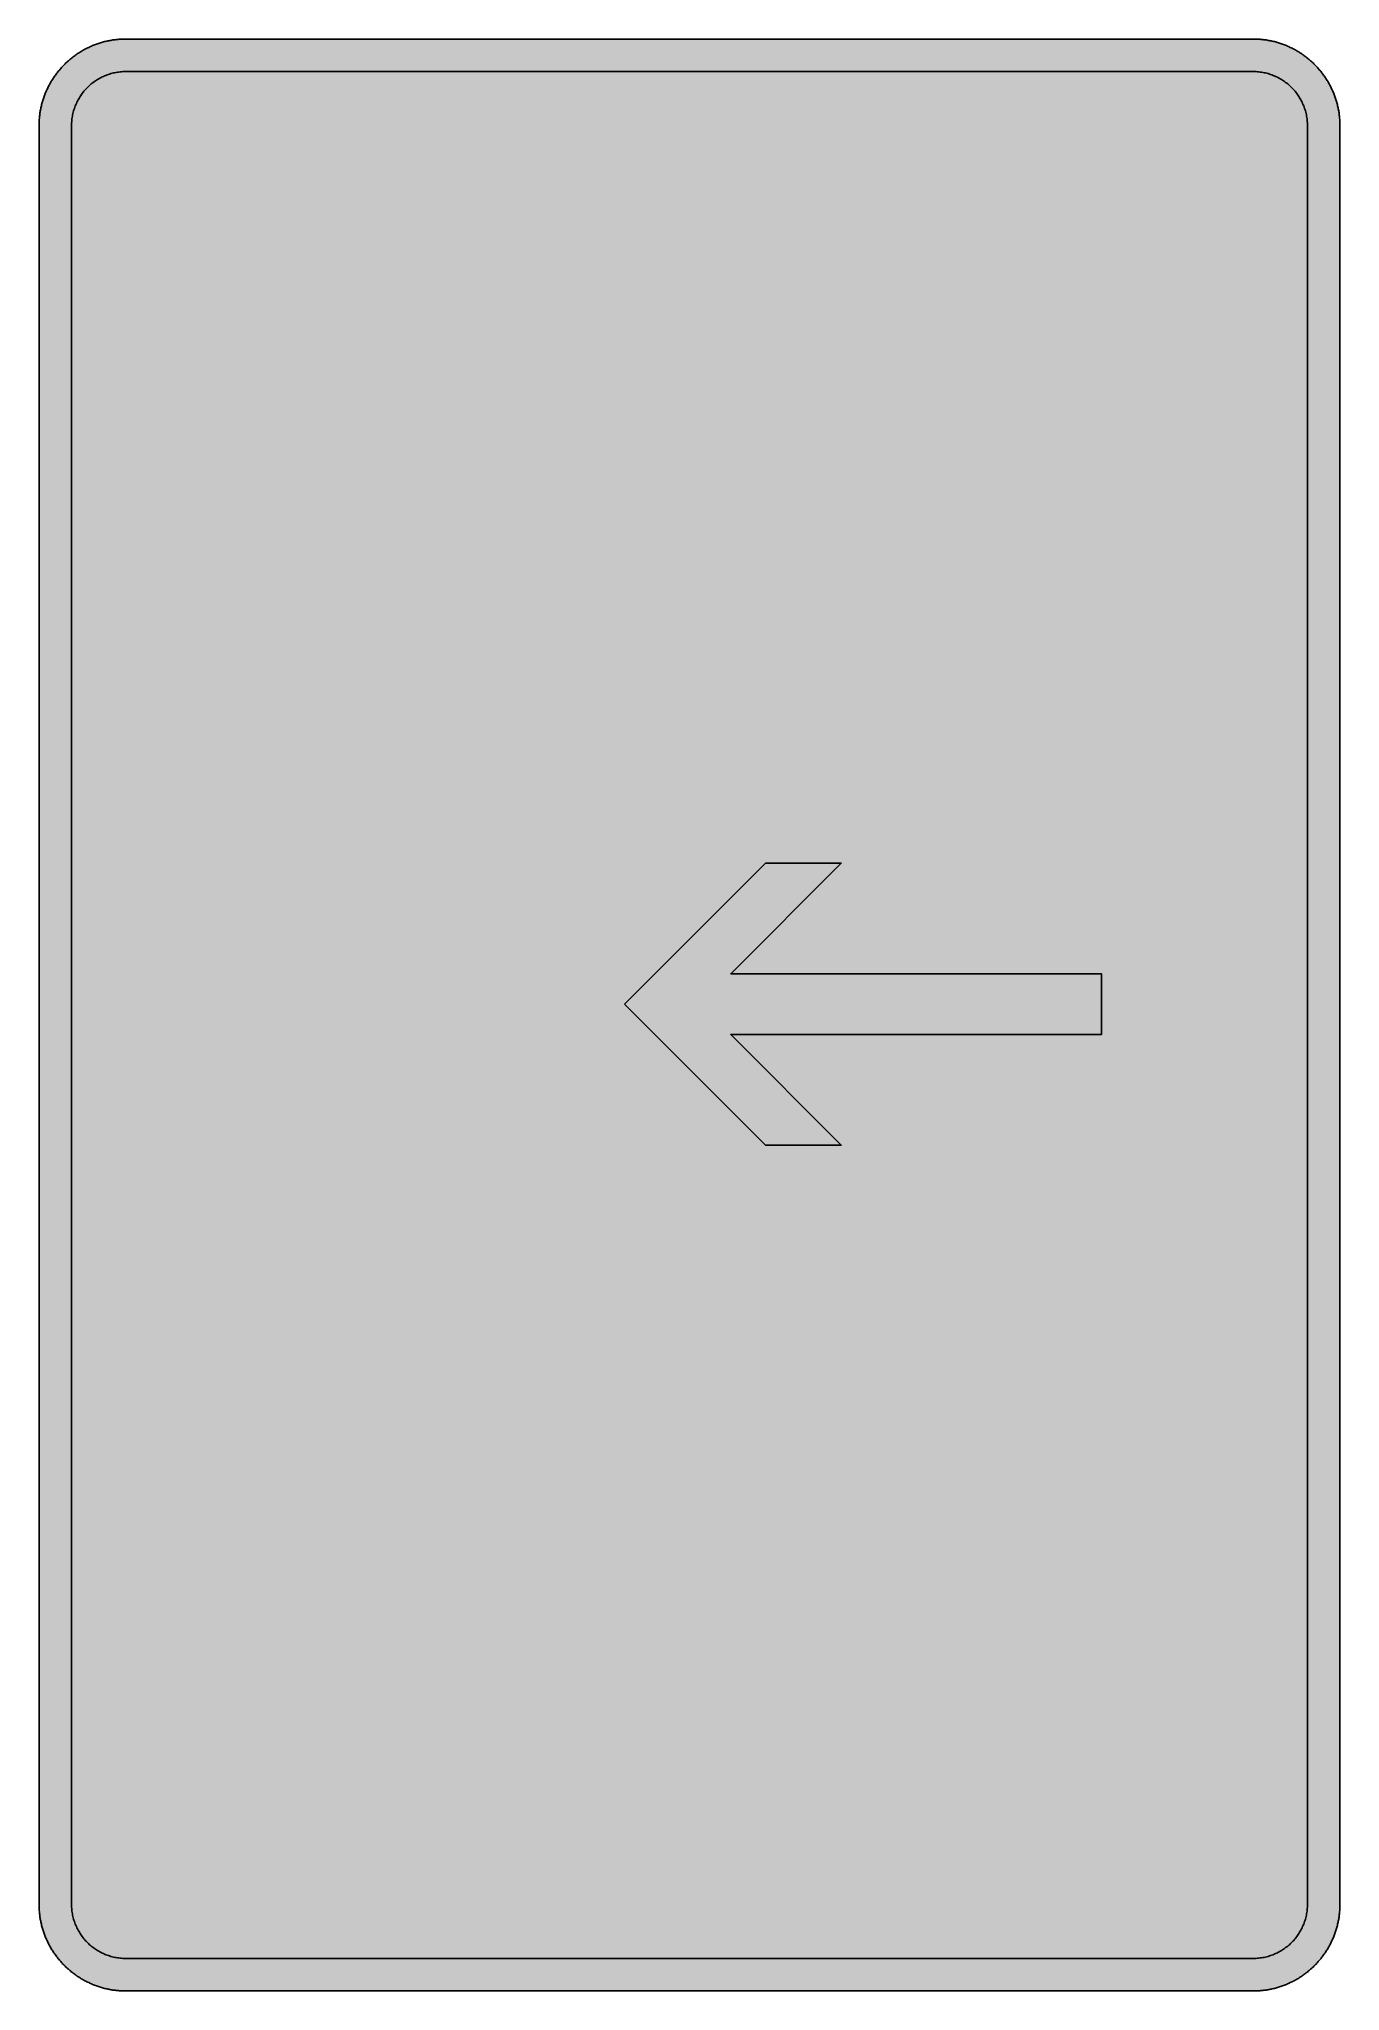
# Model space of a CAD drawing. Header units: millimetres. Extents: x 0 to 212, y 0 to 318.
import ezdxf

# ---------------------------------------------------------------- set-up
doc = ezdxf.new("R2010")
doc.units = ezdxf.units.MM

msp = doc.modelspace()

# ---------------------------------------------------------------- hatches: boundary and pattern name
for color, points in [(254, [(14.1633, 0.0536), (13.9878, 0.0533), (13.8125, 0.0559), (13.6373, 0.061), (13.462, 0.0686), (13.2893, 0.0787), (13.114, 0.0914), (12.9413, 0.1041), (12.7686, 0.1219), (12.5959, 0.1397), (12.4231, 0.16), (12.2504, 0.1829), (12.0777, 0.2057), (11.9075, 0.2337), (11.7373, 0.2616), (11.5672, 0.2921), (11.397, 0.3251), (11.2268, 0.3607), (11.0592, 0.3988), (10.8915, 0.4369), (10.7239, 0.4775), (10.5562, 0.5207), (10.3886, 0.5664), (10.2235, 0.6121), (10.0584, 0.6629), (9.8933, 0.7137), (9.7307, 0.7671), (9.5682, 0.8204), (9.4056, 0.8788), (9.2431, 0.9373), (9.083, 0.9982), (8.923, 1.0617), (8.763, 1.1252), (8.6055, 1.1938), (8.4455, 1.2624), (8.2906, 1.331), (8.1331, 1.4046), (7.9781, 1.4783), (7.8232, 1.5545), (7.6708, 1.6332), (7.5184, 1.7145), (7.366, 1.7958), (7.2161, 1.8796), (7.0663, 1.966), (6.919, 2.0523), (6.7716, 2.1438), (6.6243, 2.2352), (6.4795, 2.3266), (6.3348, 2.4232), (6.19, 2.5197), (6.0477, 2.6187), (5.908, 2.7178), (5.7683, 2.8194), (5.6286, 2.9235), (5.4915, 3.0302), (5.3543, 3.1369), (5.2197, 3.2461), (5.0851, 3.3579), (4.953, 3.4722), (4.8209, 3.5865), (4.6914, 3.7033), (4.5644, 3.8202), (4.4348, 3.9395), (4.3104, 4.0615), (4.1859, 4.1859), (4.0615, 4.3104), (3.9395, 4.4348), (3.8202, 4.5618), (3.7033, 4.6914), (3.5865, 4.8209), (3.4722, 4.953), (3.3579, 5.0851), (3.2487, 5.2197), (3.1369, 5.3543), (3.0302, 5.4915), (2.9235, 5.6286), (2.8194, 5.7683), (2.7178, 5.908), (2.6187, 6.0477), (2.5197, 6.19), (2.4232, 6.3348), (2.3266, 6.477), (2.2352, 6.6243), (2.1438, 6.7691), (2.0523, 6.9164), (1.966, 7.0663), (1.8796, 7.2161), (1.7958, 7.366), (1.7145, 7.5184), (1.6332, 7.6708), (1.5545, 7.8232), (1.4783, 7.9781), (1.4046, 8.1331), (1.331, 8.2906), (1.2598, 8.4455), (1.1913, 8.603), (1.1252, 8.763), (1.0592, 8.923), (0.9982, 9.083), (0.9373, 9.2431), (0.8763, 9.4056), (0.8204, 9.5682), (0.7645, 9.7307), (0.7112, 9.8933), (0.6604, 10.0584), (0.6121, 10.2235), (0.5639, 10.3911), (0.5207, 10.5562), (0.4775, 10.7239), (0.4343, 10.8915), (0.3962, 11.0592), (0.3607, 11.2268), (0.3251, 11.397), (0.2921, 11.5672), (0.2616, 11.7373), (0.2311, 11.9075), (0.2057, 12.0802), (0.1803, 12.2504), (0.1575, 12.4231), (0.1372, 12.5959), (0.1194, 12.7686), (0.1041, 12.9413), (0.0889, 13.1166), (0.0787, 13.2893), (0.0686, 13.4645), (0.061, 13.6373), (0.0559, 13.8125), (0.0508, 13.9878), (0.0508, 14.163), (0.0522, 303.4425), (0.0508, 303.6164), (0.0559, 303.7916), (0.061, 303.9669), (0.0686, 304.1396), (0.0787, 304.3149), (0.0889, 304.4876), (0.1041, 304.6628), (0.1194, 304.8356), (0.1372, 305.0083), (0.1575, 305.181), (0.1803, 305.3537), (0.2057, 305.5239), (0.2311, 305.6966), (0.2616, 305.8668), (0.2921, 306.037), (0.3251, 306.2072), (0.3607, 306.3748), (0.3962, 306.545), (0.4343, 306.7126), (0.4775, 306.8803), (0.5207, 307.0479), (0.5639, 307.213), (0.6121, 307.3781), (0.6604, 307.5432), (0.7112, 307.7083), (0.7645, 307.8734), (0.8204, 308.036), (0.8763, 308.1985), (0.9373, 308.3611), (0.9982, 308.5211), (1.0592, 308.6811), (1.1252, 308.8411), (1.1913, 308.9986), (1.2598, 309.1561), (1.331, 309.3136), (1.4046, 309.4685), (1.4783, 309.626), (1.5545, 309.7784), (1.6332, 309.9333), (1.7145, 310.0857), (1.7958, 310.2356), (1.8796, 310.388), (1.966, 310.5379), (2.0523, 310.6852), (2.1438, 310.8325), (2.2352, 310.9798), (2.3266, 311.1246), (2.4232, 311.2694), (2.5197, 311.4116), (2.6187, 311.5539), (2.7178, 311.6961), (2.8194, 311.8358), (2.9235, 311.9755), (3.0302, 312.1127), (3.1369, 312.2473), (3.2487, 312.3844), (3.3579, 312.5165), (3.4722, 312.6486), (3.5865, 312.7807), (3.7033, 312.9102), (3.8202, 313.0398), (3.9395, 313.1668), (4.0615, 313.2938), (4.1859, 313.4182), (4.3104, 313.5401), (4.4348, 313.6621), (4.5644, 313.784), (4.6914, 313.9008), (4.8209, 314.0177), (4.953, 314.132), (5.0851, 314.2437), (5.2197, 314.3555), (5.3543, 314.4647), (5.4915, 314.5739), (5.6286, 314.6781), (5.7683, 314.7822), (5.908, 314.8838), (6.0477, 314.9854), (6.19, 315.0845), (6.3348, 315.181), (6.4795, 315.275), (6.6243, 315.3689), (6.7716, 315.4604), (6.919, 315.5493), (7.0663, 315.6382), (7.2161, 315.7245), (7.366, 315.8084), (7.5184, 315.8896), (7.6708, 315.9709), (7.8232, 316.0471), (7.9781, 316.1233), (8.1331, 316.1995), (8.2906, 316.2706), (8.4455, 316.3418), (8.6055, 316.4103), (8.763, 316.4789), (8.923, 316.5424), (9.083, 316.6059), (9.2431, 316.6669), (9.4056, 316.7253), (9.5682, 316.7837), (9.7307, 316.8371), (9.8933, 316.8904), (10.0584, 316.9412), (10.2235, 316.992), (10.3886, 317.0377), (10.5562, 317.0834), (10.7239, 317.1266), (10.8915, 317.1673), (11.0592, 317.2079), (11.2268, 317.2435), (11.397, 317.279), (11.5672, 317.312), (11.7373, 317.3425), (11.9075, 317.3705), (12.0777, 317.3984), (12.2504, 317.4213), (12.4231, 317.4441), (12.5959, 317.4644), (12.7686, 317.4822), (12.9413, 317.5), (13.114, 317.5127), (13.2893, 317.5254), (13.462, 317.5356), (13.6373, 317.5432), (13.8125, 317.5483), (13.9878, 317.5508), (14.163, 317.5533), (197.6078, 317.5536), (197.7822, 317.5508), (197.9574, 317.5483), (198.1327, 317.5432), (198.3054, 317.5356), (198.4807, 317.5254), (198.6534, 317.5127), (198.8287, 317.5), (199.0014, 317.4822), (199.1741, 317.4644), (199.3468, 317.4441), (199.5195, 317.4213), (199.6897, 317.3984), (199.8624, 317.3705), (200.0326, 317.3425), (200.2028, 317.312), (200.373, 317.279), (200.5432, 317.2435), (200.7108, 317.2079), (200.8784, 317.1673), (201.0461, 317.1266), (201.2137, 317.0834), (201.3788, 317.0377), (201.5465, 316.992), (201.7116, 316.9412), (201.8767, 316.8904), (202.0392, 316.8371), (202.2018, 316.7837), (202.3643, 316.7253), (202.5269, 316.6669), (202.6869, 316.6059), (202.8469, 316.5424), (203.007, 316.4789), (203.167, 316.4103), (203.3245, 316.3418), (203.4794, 316.2706), (203.6369, 316.1995), (203.7918, 316.1233), (203.9468, 316.0471), (204.0992, 315.9709), (204.2516, 315.8896), (204.404, 315.8084), (204.5538, 315.7245), (204.7037, 315.6382), (204.8535, 315.5493), (205.0009, 315.4604), (205.1456, 315.3689), (205.293, 315.275), (205.4352, 315.181), (205.58, 315.0845), (205.7222, 314.9854), (205.8619, 314.8838), (206.0016, 314.7822), (206.1413, 314.6781), (206.2785, 314.5739), (206.4156, 314.4647), (206.5503, 314.3555), (206.6849, 314.2437), (206.817, 314.132), (206.949, 314.0177), (207.0786, 313.9008), (207.2081, 313.784), (207.3351, 313.6621), (207.4596, 313.5401), (207.584, 313.4182), (207.7085, 313.2938), (207.8304, 313.1668), (207.9498, 313.0398), (208.0666, 312.9102), (208.1835, 312.7807), (208.2978, 312.6486), (208.4121, 312.5165), (208.5238, 312.3844), (208.6331, 312.2473), (208.7397, 312.1127), (208.8464, 311.9755), (208.9506, 311.8358), (209.0522, 311.6961), (209.1512, 311.5539), (209.2503, 311.4116), (209.3468, 311.2694), (209.4433, 311.1246), (209.5348, 310.9798), (209.6262, 310.8325), (209.7176, 310.6852), (209.804, 310.5379), (209.8904, 310.388), (209.9742, 310.2356), (210.0555, 310.0857), (210.1367, 309.9333), (210.2155, 309.7784), (210.2917, 309.626), (210.3653, 309.4685), (210.439, 309.3136), (210.5076, 309.1561), (210.5762, 308.9986), (210.6447, 308.8411), (210.7082, 308.6811), (210.7717, 308.5211), (210.8327, 308.3611), (210.8911, 308.1985), (210.9495, 308.036), (211.0029, 307.8734), (211.0562, 307.7083), (211.107, 307.5432), (211.1578, 307.3781), (211.2035, 307.213), (211.2493, 307.0479), (211.2924, 306.8803), (211.3331, 306.7126), (211.3712, 306.545), (211.4093, 306.3748), (211.4448, 306.2072), (211.4779, 306.037), (211.5083, 305.8668), (211.5363, 305.6966), (211.5642, 305.5239), (211.5871, 305.3537), (211.6099, 305.181), (211.6303, 305.0083), (211.648, 304.8356), (211.6658, 304.6628), (211.6785, 304.4876), (211.6912, 304.3149), (211.7014, 304.1396), (211.709, 303.9669), (211.7141, 303.7916), (211.7166, 303.6164), (211.7166, 303.4411), (211.7189, 14.1647), (211.7166, 13.9878), (211.7141, 13.8125), (211.709, 13.6373), (211.7014, 13.4645), (211.6912, 13.2893), (211.6785, 13.1166), (211.6658, 12.9413), (211.648, 12.7686), (211.6303, 12.5959), (211.6099, 12.4231), (211.5871, 12.2504), (211.5642, 12.0802), (211.5363, 11.9075), (211.5083, 11.7373), (211.4779, 11.5672), (211.4448, 11.397), (211.4093, 11.2268), (211.3712, 11.0592), (211.3331, 10.8915), (211.2924, 10.7239), (211.2493, 10.5562), (211.2035, 10.3911), (211.1578, 10.2235), (211.107, 10.0584), (211.0562, 9.8933), (211.0029, 9.7307), (210.9495, 9.5682), (210.8911, 9.4056), (210.8327, 9.2431), (210.7717, 9.083), (210.7082, 8.923), (210.6447, 8.763), (210.5762, 8.603), (210.5076, 8.4455), (210.439, 8.2906), (210.3653, 8.1331), (210.2917, 7.9781), (210.2155, 7.8232), (210.1367, 7.6708), (210.0555, 7.5184), (209.9742, 7.366), (209.8904, 7.2161), (209.804, 7.0663), (209.7176, 6.9164), (209.6262, 6.7691), (209.5348, 6.6243), (209.4433, 6.477), (209.3468, 6.3348), (209.2503, 6.19), (209.1512, 6.0477), (209.0522, 5.908), (208.9506, 5.7683), (208.8464, 5.6286), (208.7397, 5.4915), (208.6331, 5.3543), (208.5238, 5.2197), (208.4121, 5.0851), (208.2978, 4.953), (208.1835, 4.8209), (208.0666, 4.6914), (207.9498, 4.5618), (207.8304, 4.4348), (207.7085, 4.3104), (207.584, 4.1859), (207.4596, 4.0615), (207.3351, 3.9395), (207.2081, 3.8202), (207.0786, 3.7033), (206.949, 3.5865), (206.817, 3.4722), (206.6849, 3.3579), (206.5503, 3.2461), (206.4156, 3.1369), (206.2785, 3.0302), (206.1413, 2.9235), (206.0016, 2.8194), (205.8619, 2.7178), (205.7222, 2.6187), (205.58, 2.5197), (205.4352, 2.4232), (205.293, 2.3266), (205.1456, 2.2352), (205.0009, 2.1438), (204.8535, 2.0523), (204.7037, 1.966), (204.5538, 1.8796), (204.404, 1.7958), (204.2516, 1.7145), (204.0992, 1.6332), (203.9468, 1.5545), (203.7918, 1.4783), (203.6369, 1.4046), (203.4794, 1.331), (203.3245, 1.2624), (203.167, 1.1938), (203.007, 1.1252), (202.8469, 1.0617), (202.6869, 0.9982), (202.5269, 0.9373), (202.3643, 0.8788), (202.2018, 0.8204), (202.0392, 0.7671), (201.8767, 0.7137), (201.7116, 0.6629), (201.5465, 0.6121), (201.3788, 0.5664), (201.2137, 0.5207), (201.0461, 0.4775), (200.8784, 0.4369), (200.7108, 0.3988), (200.5432, 0.3607), (200.373, 0.3251), (200.2028, 0.2921), (200.0326, 0.2616), (199.8624, 0.2337), (199.6897, 0.2057), (199.5195, 0.1829), (199.3468, 0.16), (199.1741, 0.1397), (199.0014, 0.1219), (198.8287, 0.1041), (198.6534, 0.0914), (198.4807, 0.0787), (198.3054, 0.0686), (198.1327, 0.061), (197.9574, 0.0559), (197.7822, 0.0533), (197.6069, 0.0533)]), (144, [(14.1633, 5.3453), (13.9344, 5.3467), (13.7084, 5.3543), (13.4849, 5.3696), (13.2613, 5.3899), (13.0378, 5.4153), (12.8194, 5.4458), (12.6009, 5.4813), (12.385, 5.522), (12.1717, 5.5702), (11.9583, 5.621), (11.7475, 5.6794), (11.5392, 5.7404), (11.3335, 5.8064), (11.1303, 5.8801), (10.9296, 5.9563), (10.729, 6.0376), (10.5334, 6.1239), (10.3378, 6.2128), (10.1473, 6.3094), (9.9593, 6.4084), (9.7714, 6.5126), (9.5885, 6.6218), (9.4082, 6.7335), (9.2304, 6.8504), (9.0576, 6.9698), (8.8849, 7.0968), (8.7173, 7.2238), (8.5522, 7.3584), (8.3896, 7.4955), (8.2321, 7.6352), (8.0772, 7.78), (7.9273, 7.9273), (7.7775, 8.0772), (7.6352, 8.2321), (7.493, 8.3922), (7.3558, 8.5522), (7.2238, 8.7173), (7.0942, 8.8875), (6.9698, 9.0576), (6.8504, 9.2329), (6.7335, 9.4107), (6.6192, 9.591), (6.5126, 9.7739), (6.4084, 9.9593), (6.3068, 10.1473), (6.2128, 10.3403), (6.1214, 10.5334), (6.035, 10.7315), (5.9538, 10.9296), (5.8776, 11.1303), (5.8064, 11.3335), (5.7404, 11.5418), (5.6769, 11.75), (5.621, 11.9583), (5.5677, 12.1717), (5.522, 12.385), (5.4813, 12.6009), (5.4432, 12.8194), (5.4127, 13.0404), (5.3873, 13.2613), (5.3696, 13.4849), (5.3543, 13.7084), (5.3467, 13.937), (5.3416, 14.163), (5.3439, 303.4425), (5.3467, 303.6697), (5.3543, 303.8958), (5.3696, 304.1193), (5.3873, 304.3428), (5.4127, 304.5638), (5.4432, 304.7848), (5.4813, 305.0032), (5.522, 305.2191), (5.5677, 305.4325), (5.621, 305.6458), (5.6769, 305.8541), (5.7404, 306.0624), (5.8064, 306.2707), (5.8776, 306.4739), (5.9538, 306.6745), (6.035, 306.8726), (6.1214, 307.0708), (6.2128, 307.2638), (6.3068, 307.4568), (6.4084, 307.6448), (6.5126, 307.8302), (6.6192, 308.0131), (6.7335, 308.1934), (6.8504, 308.3712), (6.9698, 308.5465), (7.0942, 308.7167), (7.2238, 308.8869), (7.3558, 309.052), (7.493, 309.212), (7.6352, 309.372), (7.7775, 309.5269), (7.9273, 309.6768), (8.0772, 309.8241), (8.2321, 309.9689), (8.3896, 310.1086), (8.5522, 310.2458), (8.7173, 310.3804), (8.8849, 310.5074), (9.0576, 310.6344), (9.2304, 310.7538), (9.4082, 310.8706), (9.5885, 310.9824), (9.7714, 311.0916), (9.9593, 311.1957), (10.1473, 311.2948), (10.3378, 311.3913), (10.5334, 311.4802), (10.729, 311.5666), (10.9296, 311.6478), (11.1303, 311.7266), (11.3335, 311.7977), (11.5392, 311.8637), (11.7475, 311.9272), (11.9583, 311.9831), (12.1717, 312.0339), (12.385, 312.0822), (12.6009, 312.1228), (12.8194, 312.1584), (13.0378, 312.1889), (13.2613, 312.2143), (13.4849, 312.2346), (13.7084, 312.2498), (13.9344, 312.2574), (14.163, 312.26), (197.6078, 312.262), (197.833, 312.2574), (198.0616, 312.2498), (198.2851, 312.2346), (198.5086, 312.2143), (198.7296, 312.1889), (198.9506, 312.1584), (199.169, 312.1228), (199.3849, 312.0822), (199.5983, 312.0339), (199.8116, 311.9831), (200.0199, 311.9272), (200.2282, 311.8637), (200.4365, 311.7977), (200.6397, 311.7266), (200.8403, 311.6478), (201.0385, 311.5666), (201.2366, 311.4802), (201.4296, 311.3913), (201.6227, 311.2948), (201.8106, 311.1957), (201.996, 311.0916), (202.1789, 310.9824), (202.3593, 310.8706), (202.5371, 310.7538), (202.7123, 310.6344), (202.8825, 310.5074), (203.0527, 310.3804), (203.2178, 310.2458), (203.3778, 310.1086), (203.5378, 309.9689), (203.6928, 309.8241), (203.8426, 309.6768), (203.9899, 309.5269), (204.1347, 309.372), (204.2744, 309.212), (204.4116, 309.052), (204.5462, 308.8869), (204.6732, 308.7167), (204.8002, 308.5465), (204.9196, 308.3712), (205.0364, 308.1934), (205.1482, 308.0131), (205.2574, 307.8302), (205.3615, 307.6448), (205.4606, 307.4568), (205.5571, 307.2638), (205.646, 307.0708), (205.7324, 306.8726), (205.8137, 306.6745), (205.8899, 306.4739), (205.9635, 306.2707), (206.0296, 306.0624), (206.0905, 305.8541), (206.1489, 305.6458), (206.1997, 305.4325), (206.248, 305.2191), (206.2886, 305.0032), (206.3242, 304.7848), (206.3547, 304.5638), (206.3801, 304.3428), (206.4004, 304.1193), (206.4156, 303.8958), (206.4233, 303.6697), (206.4258, 303.4411), (206.4272, 14.1647), (206.4233, 13.937), (206.4156, 13.7084), (206.4004, 13.4849), (206.3801, 13.2613), (206.3547, 13.0404), (206.3242, 12.8194), (206.2886, 12.6009), (206.248, 12.385), (206.1997, 12.1717), (206.1489, 11.9583), (206.0905, 11.75), (206.0296, 11.5418), (205.9635, 11.3335), (205.8899, 11.1303), (205.8137, 10.9296), (205.7324, 10.7315), (205.646, 10.5334), (205.5571, 10.3403), (205.4606, 10.1473), (205.3615, 9.9593), (205.2574, 9.7739), (205.1482, 9.591), (205.0364, 9.4107), (204.9196, 9.2329), (204.8002, 9.0576), (204.6732, 8.8875), (204.5462, 8.7173), (204.4116, 8.5522), (204.2744, 8.3922), (204.1347, 8.2321), (203.9899, 8.0772), (203.8426, 7.9273), (203.6928, 7.78), (203.5378, 7.6352), (203.3778, 7.4955), (203.2178, 7.3584), (203.0527, 7.2238), (202.8825, 7.0968), (202.7123, 6.9698), (202.5371, 6.8504), (202.3593, 6.7335), (202.1789, 6.6218), (201.996, 6.5126), (201.8106, 6.4084), (201.6227, 6.3094), (201.4296, 6.2128), (201.2366, 6.1239), (201.0385, 6.0376), (200.8403, 5.9563), (200.6397, 5.8801), (200.4365, 5.8064), (200.2282, 5.7404), (200.0199, 5.6794), (199.8116, 5.621), (199.5983, 5.5702), (199.3849, 5.522), (199.169, 5.4813), (198.9506, 5.4458), (198.7296, 5.4153), (198.5086, 5.3899), (198.2851, 5.3696), (198.0616, 5.3543), (197.833, 5.3467), (197.6069, 5.3442)]), (254, [(95.3022, 160.5675), (118.2328, 183.4981), (130.58, 183.4981), (112.5883, 165.5064), (172.9133, 165.5064), (172.9133, 155.6286), (112.5883, 155.6286), (130.58, 137.6369), (118.2328, 137.6369)])]:
    msp.add_hatch(color=color).paths.add_polyline_path(points)
h = msp.add_hatch(color=254)
h.paths.add_polyline_path([(38.8578, 137.6369), (38.8578, 285.8036), (99.7119, 285.8036), (100.269, 285.7983), (100.8278, 285.7881), (101.3841, 285.7703), (101.9404, 285.7475), (102.4966, 285.717), (103.0503, 285.6789), (103.6041, 285.6332), (104.1578, 285.5824), (104.7064, 285.5239), (105.2576, 285.4604), (105.8062, 285.3868), (106.3523, 285.3106), (106.8984, 285.2242), (107.442, 285.1328), (107.9856, 285.0337), (108.5266, 284.9296), (109.0676, 284.8178), (109.6035, 284.701), (110.1395, 284.5765), (110.6754, 284.447), (111.2063, 284.3073), (111.7371, 284.165), (112.2655, 284.0152), (112.7938, 283.8577), (113.317, 283.6951), (113.8403, 283.525), (114.3584, 283.3497), (114.8766, 283.1694), (115.3922, 282.9814), (115.9053, 282.7858), (116.4158, 282.5852), (116.9238, 282.3794), (117.4293, 282.1661), (117.9322, 281.9451), (118.4326, 281.7216), (118.9304, 281.4904), (119.4257, 281.2517), (119.9159, 281.0078), (120.4062, 280.7589), (120.8913, 280.5024), (121.3739, 280.2407), (121.854, 279.974), (122.3315, 279.6997), (122.8039, 279.4203), (123.2738, 279.1358), (123.7412, 278.8437), (124.206, 278.5491), (124.6657, 278.2443), (125.1229, 277.937), (125.5751, 277.622), (126.0246, 277.302), (126.4717, 276.9768), (126.9136, 276.6441), (127.3505, 276.3063), (127.7874, 275.9634), (128.2167, 275.6154), (128.6434, 275.2623), (129.0676, 274.9017), (129.4841, 274.5359), (129.9007, 274.1651), (130.3096, 273.7891), (130.716, 273.4081), (131.1173, 273.0221), (131.5161, 272.6284), (131.9098, 272.2296), (132.2959, 271.8283), (132.6769, 271.4219), (133.0554, 271.0129), (133.4262, 270.5964), (133.7894, 270.1773), (134.1501, 269.7556), (134.5032, 269.3289), (134.8537, 268.8971), (135.1966, 268.4628), (135.5319, 268.0259), (135.8646, 267.5814), (136.1897, 267.1369), (136.5098, 266.6873), (136.8247, 266.2326), (137.1346, 265.778), (137.4369, 265.3157), (137.734, 264.8534), (138.0236, 264.3861), (138.3106, 263.9162), (138.59, 263.4412), (138.8618, 262.9662), (139.131, 262.4861), (139.3927, 262.0035), (139.6467, 261.5159), (139.8956, 261.0282), (140.1394, 260.5354), (140.3782, 260.0401), (140.6093, 259.5448), (140.8354, 259.0444), (141.0538, 258.5415), (141.2672, 258.0361), (141.4729, 257.5281), (141.6736, 257.0175), (141.8692, 256.5044), (142.0571, 255.9888), (142.2375, 255.4707), (142.4127, 254.95), (142.5829, 254.4293), (142.7455, 253.9035), (142.9029, 253.3777), (143.0528, 252.8494), (143.1976, 252.3185), (143.3347, 251.7851), (143.4643, 251.2517), (143.5887, 250.7158), (143.7056, 250.1773), (143.8173, 249.6388), (143.9215, 249.0978), (144.0205, 248.5542), (144.112, 248.0107), (144.1958, 247.4646), (144.2745, 246.9185), (144.3457, 246.3698), (144.4117, 245.8187), (144.4701, 245.2675), (144.5209, 244.7163), (144.5666, 244.1626), (144.6047, 243.6089), (144.6352, 243.0526), (144.6581, 242.4963), (144.6759, 241.9401), (144.686, 241.3813), (144.6911, 240.8225), (144.686, 240.2637), (144.6759, 239.7074), (144.6581, 239.1486), (144.6352, 238.5924), (144.6047, 238.0361), (144.5666, 237.4824), (144.5209, 236.9287), (144.4701, 236.3775), (144.4117, 235.8263), (144.3457, 235.2777), (144.2745, 234.729), (144.1958, 234.1804), (144.112, 233.6343), (144.0205, 233.0907), (143.9215, 232.5472), (143.8173, 232.0061), (143.7056, 231.4677), (143.5887, 230.9292), (143.4643, 230.3932), (143.3347, 229.8598), (143.1976, 229.3264), (143.0528, 228.7956), (142.9029, 228.2673), (142.7455, 227.7415), (142.5829, 227.2157), (142.4127, 226.695), (142.2375, 226.1743), (142.0571, 225.6561), (141.8692, 225.1405), (141.6736, 224.6274), (141.4729, 224.1169), (141.2672, 223.6089), (141.0538, 223.1034), (140.8354, 222.6005), (140.6093, 222.1001), (140.3782, 221.6048), (140.1394, 221.1095), (139.8956, 220.6168), (139.6467, 220.1291), (139.3927, 219.6414), (139.131, 219.1588), (138.8618, 218.6788), (138.59, 218.2038), (138.3106, 217.7288), (138.0236, 217.2589), (137.734, 216.7915), (137.4369, 216.3293), (137.1346, 215.867), (136.8247, 215.4123), (136.5098, 214.9577), (136.1897, 214.5081), (135.8646, 214.0636), (135.5319, 213.6216), (135.1966, 213.1822), (134.8537, 212.7479), (134.5032, 212.3161), (134.1501, 211.8893), (133.7894, 211.4677), (133.4262, 211.0486), (133.0554, 210.6346), (132.6769, 210.2231), (132.2959, 209.8167), (131.9098, 209.4154), (131.5161, 209.0166), (131.1173, 208.6254), (130.716, 208.2368), (130.3096, 207.8558), (129.9007, 207.4799), (129.4841, 207.1091), (129.0676, 206.7433), (128.6434, 206.3826), (128.2167, 206.0296), (127.7874, 205.6816), (127.3505, 205.3387), (126.9136, 205.0009), (126.4717, 204.6681), (126.0246, 204.343), (125.5751, 204.023), (125.1229, 203.708), (124.6657, 203.4007), (124.206, 203.0984), (123.7412, 202.8012), (123.2738, 202.5091), (122.8039, 202.2246), (122.3315, 201.9452), (121.854, 201.6709), (121.3739, 201.4042), (120.8913, 201.1426), (120.4062, 200.8861), (119.9159, 200.6371), (119.4257, 200.3933), (118.9304, 200.1571), (118.4326, 199.9259), (117.9322, 199.6999), (117.4293, 199.4814), (116.9238, 199.2681), (116.4158, 199.0598), (115.9053, 198.8591), (115.3922, 198.6661), (114.8766, 198.4781), (114.3584, 198.2953), (113.8403, 198.12), (113.317, 197.9498), (112.7938, 197.7873), (112.2655, 197.6323), (111.7371, 197.4825), (111.2063, 197.3377), (110.6754, 197.2005), (110.1395, 197.0684), (109.6035, 196.944), (109.0676, 196.8271), (108.5266, 196.7154), (107.9856, 196.6112), (107.442, 196.5122), (106.8984, 196.4207), (106.3523, 196.3369), (105.8062, 196.2582), (105.2576, 196.1871), (104.7064, 196.121), (104.1578, 196.0651), (103.6041, 196.0118), (103.0503, 195.9686), (102.4966, 195.9305), (101.9404, 195.9), (101.3841, 195.8746), (100.8278, 195.8569), (100.269, 195.8467), (99.7102, 195.8442), (61.3473, 195.8453), (61.3473, 137.6369)])
h.paths.add_polyline_path([(61.3473, 217.0119), (98.389, 217.0119), (98.6841, 217.0125), (98.9787, 217.0176), (99.2734, 217.0278), (99.568, 217.0405), (99.8626, 217.0557), (100.1573, 217.076), (100.4494, 217.0989), (100.7415, 217.1268), (101.0336, 217.1573), (101.3231, 217.1929), (101.6152, 217.231), (101.9048, 217.2716), (102.1944, 217.3173), (102.4814, 217.3656), (102.7684, 217.4164), (103.0554, 217.4723), (103.3399, 217.5307), (103.6269, 217.5942), (103.9089, 217.6602), (104.1933, 217.7288), (104.4753, 217.8025), (104.7547, 217.8761), (105.0341, 217.9574), (105.3135, 218.0387), (105.5903, 218.125), (105.8672, 218.2165), (106.1441, 218.3079), (106.4184, 218.4044), (106.6902, 218.5035), (106.9619, 218.6076), (107.2312, 218.7143), (107.5004, 218.8235), (107.7697, 218.9353), (108.0338, 219.0521), (108.3005, 219.1715), (108.5621, 219.2934), (108.8263, 219.4179), (109.0854, 219.5474), (109.3445, 219.6795), (109.601, 219.8167), (109.8575, 219.9538), (110.1115, 220.0961), (110.363, 220.2409), (110.6145, 220.3882), (110.8634, 220.538), (111.1098, 220.693), (111.3561, 220.8505), (111.6, 221.0105), (111.8413, 221.173), (112.0826, 221.3407), (112.3188, 221.5109), (112.555, 221.6836), (112.7887, 221.8588), (113.0224, 222.0366), (113.251, 222.2195), (113.4796, 222.4024), (113.7056, 222.5904), (113.9292, 222.7809), (114.1501, 222.9739), (114.3711, 223.1695), (114.587, 223.3701), (114.8029, 223.5708), (115.0163, 223.7765), (115.2271, 223.9848), (115.4328, 224.1956), (115.6386, 224.409), (115.8418, 224.6224), (116.0399, 224.8408), (116.238, 225.0592), (116.4311, 225.2802), (116.6216, 225.5063), (116.807, 225.7323), (116.9924, 225.9584), (117.1753, 226.1895), (117.3531, 226.4207), (117.5283, 226.6544), (117.7011, 226.8906), (117.8712, 227.1293), (118.0363, 227.3706), (118.1989, 227.6119), (118.3615, 227.8558), (118.5164, 228.0996), (118.6713, 228.3485), (118.8237, 228.5975), (118.9711, 228.8464), (119.1158, 229.1004), (119.2581, 229.3544), (119.3952, 229.6084), (119.5299, 229.8675), (119.6619, 230.1265), (119.7915, 230.3856), (119.9185, 230.6472), (120.0404, 230.9114), (120.1598, 231.1756), (120.2741, 231.4423), (120.3884, 231.709), (120.4976, 231.9782), (120.6043, 232.25), (120.7059, 232.5218), (120.8049, 232.7935), (120.9015, 233.0679), (120.9954, 233.3422), (121.0843, 233.619), (121.1707, 233.8959), (121.2545, 234.1753), (121.3333, 234.4547), (121.4095, 234.7366), (121.4831, 235.0186), (121.5517, 235.3005), (121.6177, 235.585), (121.6787, 235.8695), (121.7397, 236.1565), (121.793, 236.441), (121.8463, 236.7305), (121.8946, 237.0176), (121.9403, 237.3071), (121.981, 237.5967), (122.0191, 237.8862), (122.0521, 238.1783), (122.0826, 238.4704), (122.1105, 238.7625), (122.1334, 239.0546), (122.1537, 239.3493), (122.1715, 239.6414), (122.1842, 239.936), (122.1918, 240.2307), (122.1994, 240.5278), (122.1994, 240.8225), (122.1994, 241.1197), (122.1918, 241.4143), (122.1842, 241.7089), (122.1715, 242.0036), (122.1537, 242.2982), (122.1334, 242.5903), (122.1105, 242.885), (122.0826, 243.1771), (122.0521, 243.4692), (122.0191, 243.7587), (121.981, 244.0483), (121.9403, 244.3378), (121.8946, 244.6274), (121.8463, 244.917), (121.793, 245.204), (121.7397, 245.491), (121.6787, 245.7755), (121.6177, 246.06), (121.5517, 246.3444), (121.4831, 246.6264), (121.4095, 246.9083), (121.3333, 247.1903), (121.2545, 247.4697), (121.1707, 247.7491), (121.0843, 248.0259), (120.9954, 248.3028), (120.9015, 248.5771), (120.8049, 248.8514), (120.7059, 249.1232), (120.6043, 249.395), (120.4976, 249.6668), (120.3884, 249.936), (120.2741, 250.2027), (120.1598, 250.4694), (120.0404, 250.7336), (119.9185, 250.9977), (119.7915, 251.2593), (119.6619, 251.5184), (119.5299, 251.7775), (119.3952, 252.0366), (119.2581, 252.2906), (119.1158, 252.5446), (118.9711, 252.7986), (118.8237, 253.0475), (118.6713, 253.2964), (118.5164, 253.5453), (118.3615, 253.7892), (118.1989, 254.033), (118.0363, 254.2743), (117.8712, 254.5156), (117.7011, 254.7544), (117.5283, 254.9881), (117.3531, 255.2243), (117.1753, 255.4554), (116.9924, 255.6866), (116.807, 255.9126), (116.6216, 256.1387), (116.4311, 256.3622), (116.238, 256.5857), (116.0399, 256.8042), (115.8418, 257.0226), (115.6386, 257.236), (115.4328, 257.4493), (115.2271, 257.6601), (115.0163, 257.8684), (114.8029, 258.0716), (114.587, 258.2748), (114.3711, 258.4729), (114.1501, 258.6711), (113.9292, 258.8641), (113.7056, 259.0546), (113.4796, 259.2426), (113.251, 259.4254), (113.0224, 259.6083), (112.7887, 259.7861), (112.555, 259.9614), (112.3188, 260.1341), (112.0826, 260.3043), (111.8413, 260.4694), (111.6, 260.6345), (111.3561, 260.7945), (111.1098, 260.952), (110.8634, 261.1069), (110.6145, 261.2568), (110.363, 261.4041), (110.1115, 261.5489), (109.8575, 261.6911), (109.601, 261.8308), (109.3445, 261.9654), (109.0854, 262.0975), (108.8263, 262.2271), (108.5621, 262.3515), (108.3005, 262.4734), (108.0338, 262.5928), (107.7697, 262.7097), (107.5004, 262.8214), (107.2312, 262.9332), (106.9619, 263.0373), (106.6902, 263.1415), (106.4184, 263.2405), (106.1441, 263.337), (105.8672, 263.431), (105.5903, 263.5199), (105.3135, 263.6063), (105.0341, 263.6901), (104.7547, 263.7688), (104.4753, 263.845), (104.1933, 263.9162), (103.9089, 263.9873), (103.6269, 264.0533), (103.3399, 264.1143), (103.0554, 264.1727), (102.7684, 264.2286), (102.4814, 264.2819), (102.1944, 264.3302), (101.9048, 264.3759), (101.6152, 264.4165), (101.3231, 264.4546), (101.0336, 264.4877), (100.7415, 264.5181), (100.4494, 264.5461), (100.1573, 264.5689), (99.8626, 264.5893), (99.568, 264.607), (99.2734, 264.6197), (98.9787, 264.6274), (98.6841, 264.635), (98.3869, 264.635), (61.3473, 264.637)], flags=16)
h = msp.add_hatch(color=254)
h.paths.add_polyline_path([(15.9272, 24.7481), (15.9272, 38.8592), (105.8855, 38.8592), (105.8855, 31.8036), (195.8439, 31.8036), (195.8439, 24.7481)])
edge = h.paths.add_edge_path(flags=16)
edge.add_line((63.4559, 50.3975), (63.4543, 50.4088))
edge.add_line((63.4543, 50.4088), (63.4568, 50.4215))
edge.add_line((63.4568, 50.4215), (63.4568, 50.4342))
edge.add_line((63.4568, 50.4342), (63.4568, 50.4469))
edge.add_line((63.4568, 50.4469), (63.4594, 50.4571))
edge.add_line((63.4594, 50.4571), (63.4594, 50.4698))
edge.add_line((63.4594, 50.4698), (63.4594, 50.4825))
edge.add_line((63.4594, 50.4825), (63.4594, 50.4952))
edge.add_line((63.4594, 50.4952), (63.4619, 50.5079))
edge.add_line((63.4619, 50.5079), (63.4619, 50.5206))
edge.add_line((63.4619, 50.5206), (63.4619, 50.5333))
edge.add_line((63.4619, 50.5333), (63.4619, 50.546))
edge.add_line((63.4619, 50.546), (63.4644, 50.5587))
edge.add_line((63.4644, 50.5587), (63.4644, 50.5689))
edge.add_line((63.4644, 50.5689), (63.4644, 50.5816))
edge.add_line((63.4644, 50.5816), (63.4644, 50.5943))
edge.add_line((63.4644, 50.5943), (63.467, 50.607))
edge.add_line((63.467, 50.607), (63.467, 50.6197))
edge.add_line((63.467, 50.6197), (63.467, 50.6324))
edge.add_line((63.467, 50.6324), (63.467, 50.6451))
edge.add_line((63.467, 50.6451), (63.467, 50.6578))
edge.add_line((63.467, 50.6578), (63.4695, 50.6679))
edge.add_line((63.4695, 50.6679), (63.4695, 50.6806))
edge.add_line((63.4695, 50.6806), (63.4695, 50.6933))
edge.add_line((63.4695, 50.6933), (63.4695, 50.706))
edge.add_line((63.4695, 50.706), (63.4695, 50.7187))
edge.add_line((63.4695, 50.7187), (63.4721, 50.7314))
edge.add_line((63.4721, 50.7314), (63.4721, 50.7441))
edge.add_line((63.4721, 50.7441), (63.4721, 50.7568))
edge.add_line((63.4721, 50.7568), (63.4721, 50.7695))
edge.add_line((63.4721, 50.7695), (63.4721, 50.7797))
edge.add_line((63.4721, 50.7797), (63.4721, 50.7924))
edge.add_line((63.4721, 50.7924), (63.4746, 50.8051))
edge.add_line((63.4746, 50.8051), (63.4746, 50.8178))
edge.add_line((63.4746, 50.8178), (63.4746, 50.8305))
edge.add_line((63.4746, 50.8305), (63.4746, 50.8432))
edge.add_line((63.4746, 50.8432), (63.4746, 50.8559))
edge.add_line((63.4746, 50.8559), (63.4746, 50.8686))
edge.add_line((63.4746, 50.8686), (63.4746, 50.8787))
edge.add_line((63.4746, 50.8787), (63.4771, 50.8914))
edge.add_line((63.4771, 50.8914), (63.4771, 50.9041))
edge.add_line((63.4771, 50.9041), (63.4771, 50.9168))
edge.add_line((63.4771, 50.9168), (63.4771, 50.9295))
edge.add_line((63.4771, 50.9295), (63.4771, 50.9422))
edge.add_line((63.4771, 50.9422), (63.4771, 50.9549))
edge.add_line((63.4771, 50.9549), (63.4771, 50.9676))
edge.add_line((63.4771, 50.9676), (63.4771, 50.9803))
edge.add_line((63.4771, 50.9803), (63.4771, 50.9905))
edge.add_line((63.4771, 50.9905), (63.4771, 51.0032))
edge.add_line((63.4771, 51.0032), (63.4771, 51.0159))
edge.add_line((63.4771, 51.0159), (63.4771, 51.0286))
edge.add_line((63.4771, 51.0286), (63.4797, 51.0413))
edge.add_line((63.4797, 51.0413), (63.4797, 51.054))
edge.add_line((63.4797, 51.054), (63.4797, 51.0667))
edge.add_line((63.4797, 51.0667), (63.4797, 51.0794))
edge.add_line((63.4797, 51.0794), (63.4797, 51.0896))
edge.add_line((63.4797, 51.0896), (63.4797, 51.1023))
edge.add_line((63.4797, 51.1023), (63.4797, 51.115))
edge.add_line((63.4797, 51.115), (63.4797, 51.1277))
edge.add_line((63.4797, 51.1277), (63.4797, 51.1404))
edge.add_line((63.4797, 51.1404), (63.4797, 51.1531))
edge.add_line((63.4797, 51.1531), (63.4797, 51.1658))
edge.add_line((63.4797, 51.1658), (63.4797, 51.1785))
edge.add_line((63.4797, 51.1785), (63.4797, 51.1912))
edge.add_line((63.4797, 51.1912), (63.4746, 51.5087))
edge.add_line((63.4746, 51.5087), (63.4644, 51.8262))
edge.add_line((63.4644, 51.8262), (63.4441, 52.1411))
edge.add_line((63.4441, 52.1411), (63.4162, 52.4535))
edge.add_line((63.4162, 52.4535), (63.3806, 52.7634))
edge.add_line((63.3806, 52.7634), (63.3374, 53.0708))
edge.add_line((63.3374, 53.0708), (63.2866, 53.3756))
edge.add_line((63.2866, 53.3756), (63.2282, 53.6778))
edge.add_line((63.2282, 53.6778), (63.1622, 53.9775))
edge.add_line((63.1622, 53.9775), (63.0911, 54.2747))
edge.add_line((63.0911, 54.2747), (63.0098, 54.5694))
edge.add_line((63.0098, 54.5694), (62.9234, 54.8615))
edge.add_line((62.9234, 54.8615), (62.8294, 55.151))
edge.add_line((62.8294, 55.151), (62.7304, 55.4355))
edge.add_line((62.7304, 55.4355), (62.6237, 55.7174))
edge.add_line((62.6237, 55.7174), (62.5094, 55.9968))
edge.add_line((62.5094, 55.9968), (62.3875, 56.2712))
edge.add_line((62.3875, 56.2712), (62.263, 56.5429))
edge.add_line((62.263, 56.5429), (62.1284, 56.8122))
edge.add_line((62.1284, 56.8122), (61.9887, 57.0763))
edge.add_line((61.9887, 57.0763), (61.8439, 57.3354))
edge.add_line((61.8439, 57.3354), (61.6915, 57.592))
edge.add_line((61.6915, 57.592), (61.534, 57.846))
edge.add_line((61.534, 57.846), (61.3715, 58.0949))
edge.add_line((61.3715, 58.0949), (61.2013, 58.3387))
edge.add_line((61.2013, 58.3387), (61.026, 58.5775))
edge.add_line((61.026, 58.5775), (60.8457, 58.8137))
edge.add_line((60.8457, 58.8137), (60.6603, 59.0448))
edge.add_line((60.6603, 59.0448), (60.4698, 59.2709))
edge.add_line((60.4698, 59.2709), (60.2717, 59.4919))
edge.add_line((60.2717, 59.4919), (60.071, 59.7103))
edge.add_line((60.071, 59.7103), (59.8627, 59.9211))
edge.add_line((59.8627, 59.9211), (59.6519, 60.1269))
edge.add_line((59.6519, 60.1269), (59.4335, 60.3301))
edge.add_line((59.4335, 60.3301), (59.2125, 60.5257))
edge.add_line((59.2125, 60.5257), (58.9864, 60.7187))
edge.add_line((58.9864, 60.7187), (58.7553, 60.9041))
edge.add_line((58.7553, 60.9041), (58.5191, 61.0845))
edge.add_line((58.5191, 61.0845), (58.2803, 61.2597))
edge.add_line((58.2803, 61.2597), (58.0365, 61.4299))
edge.add_line((58.0365, 61.4299), (57.7875, 61.5925))
edge.add_line((57.7875, 61.5925), (57.5361, 61.7499))
edge.add_line((57.5361, 61.7499), (57.2795, 61.9023))
edge.add_line((57.2795, 61.9023), (57.0179, 62.0471))
edge.add_line((57.0179, 62.0471), (56.7538, 62.1868))
edge.add_line((56.7538, 62.1868), (56.4845, 62.3189))
edge.add_line((56.4845, 62.3189), (56.2127, 62.4459))
edge.add_line((56.2127, 62.4459), (55.9384, 62.5678))
edge.add_line((55.9384, 62.5678), (55.659, 62.6796))
edge.add_line((55.659, 62.6796), (55.3771, 62.7888))
edge.add_line((55.3771, 62.7888), (55.0926, 62.8879))
edge.add_line((55.0926, 62.8879), (54.803, 62.9818))
edge.add_line((54.803, 62.9818), (54.5135, 63.0682))
edge.add_line((54.5135, 63.0682), (54.2188, 63.1495))
edge.add_line((54.2188, 63.1495), (53.9217, 63.2206))
edge.add_line((53.9217, 63.2206), (53.6219, 63.2866))
edge.add_line((53.6219, 63.2866), (53.3171, 63.3451))
edge.add_line((53.3171, 63.3451), (53.0123, 63.3959))
edge.add_line((53.0123, 63.3959), (52.705, 63.439))
edge.add_line((52.705, 63.439), (52.3951, 63.4746))
edge.add_line((52.3951, 63.4746), (52.0827, 63.5))
edge.add_line((52.0827, 63.5), (51.7677, 63.5203))
edge.add_line((51.7677, 63.5203), (51.4502, 63.533))
edge.add_line((51.4502, 63.533), (51.1327, 63.5381))
edge.add_line((51.1327, 63.5381), (50.8127, 63.533))
edge.add_line((50.8127, 63.533), (50.4977, 63.5203))
edge.add_line((50.4977, 63.5203), (50.1828, 63.5))
edge.add_line((50.1828, 63.5), (49.8704, 63.4746))
edge.add_line((49.8704, 63.4746), (49.5605, 63.439))
edge.add_line((49.5605, 63.439), (49.2531, 63.3959))
edge.add_line((49.2531, 63.3959), (48.9458, 63.3451))
edge.add_line((48.9458, 63.3451), (48.6435, 63.2866))
edge.add_line((48.6435, 63.2866), (48.3438, 63.2206))
edge.add_line((48.3438, 63.2206), (48.0466, 63.1495))
edge.add_line((48.0466, 63.1495), (47.752, 63.0682))
edge.add_line((47.752, 63.0682), (47.4599, 62.9818))
edge.add_line((47.4599, 62.9818), (47.1729, 62.8879))
edge.add_line((47.1729, 62.8879), (46.8859, 62.7888))
edge.add_line((46.8859, 62.7888), (46.6039, 62.6796))
edge.add_line((46.6039, 62.6796), (46.3271, 62.5678))
edge.add_line((46.3271, 62.5678), (46.0502, 62.4459))
edge.add_line((46.0502, 62.4459), (45.7784, 62.3189))
edge.add_line((45.7784, 62.3189), (45.5117, 62.1868))
edge.add_line((45.5117, 62.1868), (45.2476, 62.0471))
edge.add_line((45.2476, 62.0471), (44.9859, 61.9023))
edge.add_line((44.9859, 61.9023), (44.7294, 61.7499))
edge.add_line((44.7294, 61.7499), (44.4779, 61.5925))
edge.add_line((44.4779, 61.5925), (44.229, 61.4299))
edge.add_line((44.229, 61.4299), (43.9852, 61.2597))
edge.add_line((43.9852, 61.2597), (43.7439, 61.0845))
edge.add_line((43.7439, 61.0845), (43.5102, 60.9041))
edge.add_line((43.5102, 60.9041), (43.2791, 60.7187))
edge.add_line((43.2791, 60.7187), (43.053, 60.5257))
edge.add_line((43.053, 60.5257), (42.8295, 60.3301))
edge.add_line((42.8295, 60.3301), (42.6136, 60.1269))
edge.add_line((42.6136, 60.1269), (42.4028, 59.9211))
edge.add_line((42.4028, 59.9211), (42.1945, 59.7103))
edge.add_line((42.1945, 59.7103), (41.9938, 59.4919))
edge.add_line((41.9938, 59.4919), (41.7957, 59.2709))
edge.add_line((41.7957, 59.2709), (41.6052, 59.0448))
edge.add_line((41.6052, 59.0448), (41.4198, 58.8137))
edge.add_line((41.4198, 58.8137), (41.2369, 58.5775))
edge.add_line((41.2369, 58.5775), (41.0642, 58.3387))
edge.add_line((41.0642, 58.3387), (40.894, 58.0949))
edge.add_line((40.894, 58.0949), (40.7314, 57.846))
edge.add_line((40.7314, 57.846), (40.5714, 57.592))
edge.add_line((40.5714, 57.592), (40.4216, 57.3354))
edge.add_line((40.4216, 57.3354), (40.2742, 57.0763))
edge.add_line((40.2742, 57.0763), (40.1345, 56.8122))
edge.add_line((40.1345, 56.8122), (40.0025, 56.5429))
edge.add_line((40.0025, 56.5429), (39.8755, 56.2712))
edge.add_line((39.8755, 56.2712), (39.7561, 55.9968))
edge.add_line((39.7561, 55.9968), (39.6418, 55.7174))
edge.add_line((39.6418, 55.7174), (39.5351, 55.4355))
edge.add_line((39.5351, 55.4355), (39.4335, 55.151))
edge.add_line((39.4335, 55.151), (39.3395, 54.8615))
edge.add_line((39.3395, 54.8615), (39.2532, 54.5694))
edge.add_line((39.2532, 54.5694), (39.1744, 54.2747))
edge.add_line((39.1744, 54.2747), (39.1008, 53.9775))
edge.add_line((39.1008, 53.9775), (39.0347, 53.6778))
edge.add_line((39.0347, 53.6778), (38.9788, 53.3756))
edge.add_line((38.9788, 53.3756), (38.928, 53.0708))
edge.add_line((38.928, 53.0708), (38.8849, 52.7634))
edge.add_line((38.8849, 52.7634), (38.8493, 52.4535))
edge.add_line((38.8493, 52.4535), (38.8214, 52.1411))
edge.add_line((38.8214, 52.1411), (38.801, 51.8262))
edge.add_line((38.801, 51.8262), (38.7883, 51.5087))
edge.add_line((38.7883, 51.5087), (38.7858, 51.1912))
edge.add_line((38.7858, 51.1912), (38.7883, 50.8711))
edge.add_line((38.7883, 50.8711), (38.801, 50.5536))
edge.add_line((38.801, 50.5536), (38.8214, 50.2412))
edge.add_line((38.8214, 50.2412), (38.8493, 49.9288))
edge.add_line((38.8493, 49.9288), (38.8849, 49.6164))
edge.add_line((38.8849, 49.6164), (38.928, 49.309))
edge.add_line((38.928, 49.309), (38.9788, 49.0042))
edge.add_line((38.9788, 49.0042), (39.0347, 48.702))
edge.add_line((39.0347, 48.702), (39.1008, 48.4022))
edge.add_line((39.1008, 48.4022), (39.1744, 48.1051))
edge.add_line((39.1744, 48.1051), (39.2532, 47.8104))
edge.add_line((39.2532, 47.8104), (39.3395, 47.5183))
edge.add_line((39.3395, 47.5183), (39.4335, 47.2288))
edge.add_line((39.4335, 47.2288), (39.5351, 46.9443))
edge.add_line((39.5351, 46.9443), (39.6418, 46.6623))
edge.add_line((39.6418, 46.6623), (39.7561, 46.3829))
edge.add_line((39.7561, 46.3829), (39.8755, 46.1086))
edge.add_line((39.8755, 46.1086), (40.0025, 45.8368))
edge.add_line((40.0025, 45.8368), (40.1345, 45.5701))
edge.add_line((40.1345, 45.5701), (40.2742, 45.3034))
edge.add_line((40.2742, 45.3034), (40.4216, 45.0444))
edge.add_line((40.4216, 45.0444), (40.5714, 44.7878))
edge.add_line((40.5714, 44.7878), (40.7314, 44.5338))
edge.add_line((40.7314, 44.5338), (40.894, 44.2874))
edge.add_line((40.894, 44.2874), (41.0642, 44.0436))
edge.add_line((41.0642, 44.0436), (41.2369, 43.8023))
edge.add_line((41.2369, 43.8023), (41.4198, 43.5661))
edge.add_line((41.4198, 43.5661), (41.6052, 43.3349))
edge.add_line((41.6052, 43.3349), (41.7957, 43.1089))
edge.add_line((41.7957, 43.1089), (41.9938, 42.8879))
edge.add_line((41.9938, 42.8879), (42.1945, 42.672))
edge.add_line((42.1945, 42.672), (42.4028, 42.4586))
edge.add_line((42.4028, 42.4586), (42.6136, 42.2529))
edge.add_line((42.6136, 42.2529), (42.8295, 42.0497))
edge.add_line((42.8295, 42.0497), (43.053, 41.8541))
edge.add_line((43.053, 41.8541), (43.2791, 41.6636))
edge.add_line((43.2791, 41.6636), (43.5102, 41.4757))
edge.add_line((43.5102, 41.4757), (43.7439, 41.2953))
edge.add_line((43.7439, 41.2953), (43.9852, 41.1201))
edge.add_line((43.9852, 41.1201), (44.229, 40.9524))
edge.add_line((44.229, 40.9524), (44.4779, 40.7873))
edge.add_line((44.4779, 40.7873), (44.7294, 40.6298))
edge.add_line((44.7294, 40.6298), (44.9859, 40.4774))
edge.add_line((44.9859, 40.4774), (45.2476, 40.3327))
edge.add_line((45.2476, 40.3327), (45.5117, 40.193))
edge.add_line((45.5117, 40.193), (45.7784, 40.0609))
edge.add_line((45.7784, 40.0609), (46.0502, 39.9339))
edge.add_line((46.0502, 39.9339), (46.3271, 39.812))
edge.add_line((46.3271, 39.812), (46.6039, 39.7002))
edge.add_line((46.6039, 39.7002), (46.8859, 39.591))
edge.add_line((46.8859, 39.591), (47.1729, 39.4919))
edge.add_line((47.1729, 39.4919), (47.4599, 39.3979))
edge.add_line((47.4599, 39.3979), (47.752, 39.3116))
edge.add_line((47.752, 39.3116), (48.0466, 39.2303))
edge.add_line((48.0466, 39.2303), (48.3438, 39.1592))
edge.add_line((48.3438, 39.1592), (48.6435, 39.0931))
edge.add_line((48.6435, 39.0931), (48.9458, 39.0347))
edge.add_line((48.9458, 39.0347), (49.2531, 38.9839))
edge.add_line((49.2531, 38.9839), (49.5605, 38.9407))
edge.add_line((49.5605, 38.9407), (49.8704, 38.9077))
edge.add_line((49.8704, 38.9077), (50.1828, 38.8798))
edge.add_line((50.1828, 38.8798), (50.4977, 38.8595))
edge.add_line((50.4977, 38.8595), (50.8127, 38.8468))
edge.add_line((50.8127, 38.8468), (51.1327, 38.8417))
edge.add_line((51.1327, 38.8417), (51.4375, 38.8468))
edge.add_line((51.4375, 38.8468), (51.7398, 38.8569))
edge.add_line((51.7398, 38.8569), (52.0395, 38.8747))
edge.add_line((52.0395, 38.8747), (52.3392, 38.9001))
edge.add_line((52.3392, 38.9001), (52.6364, 38.9331))
edge.add_line((52.6364, 38.9331), (52.9311, 38.9738))
edge.add_line((52.9311, 38.9738), (53.2232, 39.0195))
edge.add_line((53.2232, 39.0195), (53.5127, 39.0728))
edge.add_line((53.5127, 39.0728), (53.8023, 39.1338))
edge.add_line((53.8023, 39.1338), (54.0868, 39.1998))
edge.add_line((54.0868, 39.1998), (54.3712, 39.2735))
edge.add_line((54.3712, 39.2735), (54.6506, 39.3522))
edge.add_line((54.6506, 39.3522), (54.93, 39.4386))
edge.add_line((54.93, 39.4386), (55.2044, 39.53))
edge.add_line((55.2044, 39.53), (55.4761, 39.6291))
edge.add_line((55.4761, 39.6291), (55.7454, 39.7332))
edge.add_line((55.7454, 39.7332), (56.0121, 39.845))
edge.add_line((56.0121, 39.845), (56.2737, 39.9618))
edge.add_line((56.2737, 39.9618), (56.5353, 40.0837))
edge.add_line((56.5353, 40.0837), (56.7919, 40.2133))
edge.add_line((56.7919, 40.2133), (57.0433, 40.3479))
edge.add_line((57.0433, 40.3479), (57.2948, 40.4876))
edge.add_line((57.2948, 40.4876), (57.5386, 40.6349))
edge.add_line((57.5386, 40.6349), (57.7825, 40.7848))
edge.add_line((57.7825, 40.7848), (58.0212, 40.9423))
edge.add_line((58.0212, 40.9423), (58.2549, 41.1048))
edge.add_line((58.2549, 41.1048), (58.486, 41.2699))
edge.add_line((58.486, 41.2699), (58.7121, 41.4426))
edge.add_line((58.7121, 41.4426), (58.9356, 41.6204))
edge.add_line((58.9356, 41.6204), (59.1541, 41.8033))
edge.add_line((59.1541, 41.8033), (59.3674, 41.9913))
edge.add_line((59.3674, 41.9913), (59.5782, 42.1818))
edge.add_line((59.5782, 42.1818), (59.784, 42.3799))
edge.add_line((59.784, 42.3799), (59.9846, 42.5806))
edge.add_line((59.9846, 42.5806), (60.1802, 42.7888))
edge.add_line((60.1802, 42.7888), (60.3707, 42.9997))
edge.add_line((60.3707, 42.9997), (60.5587, 43.213))
edge.add_line((60.5587, 43.213), (60.739, 43.434))
edge.add_line((60.739, 43.434), (60.9168, 43.6575))
edge.add_line((60.9168, 43.6575), (61.0895, 43.8861))
edge.add_line((61.0895, 43.8861), (61.2546, 44.1173))
edge.add_line((61.2546, 44.1173), (61.4172, 44.3535))
edge.add_line((61.4172, 44.3535), (61.5721, 44.5948))
edge.add_line((61.5721, 44.5948), (61.722, 44.8386))
edge.add_line((61.722, 44.8386), (61.8668, 45.085))
edge.add_line((61.8668, 45.085), (62.0065, 45.3365))
edge.add_line((62.0065, 45.3365), (62.1411, 45.5905))
edge.add_line((62.1411, 45.5905), (62.2681, 45.8495))
edge.add_line((62.2681, 45.8495), (62.39, 46.1112))
edge.add_line((62.39, 46.1112), (62.5069, 46.3779))
edge.add_line((62.5069, 46.3779), (62.6161, 46.6446))
edge.add_line((62.6161, 46.6446), (62.7202, 46.9163))
edge.add_line((62.7202, 46.9163), (62.8167, 47.1932))
edge.add_line((62.8167, 47.1932), (62.9082, 47.4701))
edge.add_line((62.9082, 47.4701), (62.9945, 47.7495))
edge.add_line((62.9945, 47.7495), (63.0707, 48.0339))
edge.add_line((63.0707, 48.0339), (63.1444, 48.321))
edge.add_line((63.1444, 48.321), (63.2079, 48.6105))
edge.add_line((63.2079, 48.6105), (63.2663, 48.9026))
edge.add_line((63.2663, 48.9026), (63.3197, 49.1947))
edge.add_line((63.3197, 49.1947), (63.3628, 49.4919))
edge.add_line((63.3628, 49.4919), (63.4009, 49.7916))
edge.add_line((63.4009, 49.7916), (63.4314, 50.0939))
edge.add_line((63.4314, 50.0939), (63.4543, 50.3961))
edge = h.paths.add_edge_path(flags=16)
edge.add_line((172.8114, 43.3571), (172.8114, 43.368))
edge.add_line((172.8114, 43.368), (172.8114, 43.3807))
edge.add_line((172.8114, 43.3807), (172.8114, 43.3934))
edge.add_line((172.8114, 43.3934), (172.814, 43.4061))
edge.add_line((172.814, 43.4061), (172.814, 43.4188))
edge.add_line((172.814, 43.4188), (172.814, 43.4315))
edge.add_line((172.814, 43.4315), (172.8165, 43.4416))
edge.add_line((172.8165, 43.4416), (172.8165, 43.4543))
edge.add_line((172.8165, 43.4543), (172.8165, 43.467))
edge.add_line((172.8165, 43.467), (172.8165, 43.4797))
edge.add_line((172.8165, 43.4797), (172.8191, 43.4924))
edge.add_line((172.8191, 43.4924), (172.8191, 43.5051))
edge.add_line((172.8191, 43.5051), (172.8191, 43.5178))
edge.add_line((172.8191, 43.5178), (172.8191, 43.5305))
edge.add_line((172.8191, 43.5305), (172.8216, 43.5407))
edge.add_line((172.8216, 43.5407), (172.8216, 43.5534))
edge.add_line((172.8216, 43.5534), (172.8216, 43.5661))
edge.add_line((172.8216, 43.5661), (172.8216, 43.5788))
edge.add_line((172.8216, 43.5788), (172.8216, 43.5915))
edge.add_line((172.8216, 43.5915), (172.8241, 43.6042))
edge.add_line((172.8241, 43.6042), (172.8241, 43.6169))
edge.add_line((172.8241, 43.6169), (172.8241, 43.6296))
edge.add_line((172.8241, 43.6296), (172.8241, 43.6423))
edge.add_line((172.8241, 43.6423), (172.8241, 43.6524))
edge.add_line((172.8241, 43.6524), (172.8267, 43.6651))
edge.add_line((172.8267, 43.6651), (172.8267, 43.6778))
edge.add_line((172.8267, 43.6778), (172.8267, 43.6905))
edge.add_line((172.8267, 43.6905), (172.8267, 43.7032))
edge.add_line((172.8267, 43.7032), (172.8267, 43.7159))
edge.add_line((172.8267, 43.7159), (172.8292, 43.7286))
edge.add_line((172.8292, 43.7286), (172.8292, 43.7413))
edge.add_line((172.8292, 43.7413), (172.8292, 43.7515))
edge.add_line((172.8292, 43.7515), (172.8292, 43.7642))
edge.add_line((172.8292, 43.7642), (172.8292, 43.7769))
edge.add_line((172.8292, 43.7769), (172.8292, 43.7896))
edge.add_line((172.8292, 43.7896), (172.8292, 43.8023))
edge.add_line((172.8292, 43.8023), (172.8318, 43.815))
edge.add_line((172.8318, 43.815), (172.8318, 43.8277))
edge.add_line((172.8318, 43.8277), (172.8318, 43.8404))
edge.add_line((172.8318, 43.8404), (172.8318, 43.8531))
edge.add_line((172.8318, 43.8531), (172.8318, 43.8633))
edge.add_line((172.8318, 43.8633), (172.8318, 43.876))
edge.add_line((172.8318, 43.876), (172.8318, 43.8887))
edge.add_line((172.8318, 43.8887), (172.8318, 43.9014))
edge.add_line((172.8318, 43.9014), (172.8318, 43.9141))
edge.add_line((172.8318, 43.9141), (172.8343, 43.9268))
edge.add_line((172.8343, 43.9268), (172.8343, 43.9395))
edge.add_line((172.8343, 43.9395), (172.8343, 43.9522))
edge.add_line((172.8343, 43.9522), (172.8343, 43.9623))
edge.add_line((172.8343, 43.9623), (172.8343, 43.975))
edge.add_line((172.8343, 43.975), (172.8343, 43.9877))
edge.add_line((172.8343, 43.9877), (172.8343, 44.0004))
edge.add_line((172.8343, 44.0004), (172.8343, 44.0131))
edge.add_line((172.8343, 44.0131), (172.8343, 44.0258))
edge.add_line((172.8343, 44.0258), (172.8343, 44.0385))
edge.add_line((172.8343, 44.0385), (172.8343, 44.0512))
edge.add_line((172.8343, 44.0512), (172.8343, 44.0639))
edge.add_line((172.8343, 44.0639), (172.8343, 44.0741))
edge.add_line((172.8343, 44.0741), (172.8343, 44.0868))
edge.add_line((172.8343, 44.0868), (172.8343, 44.0995))
edge.add_line((172.8343, 44.0995), (172.8343, 44.1122))
edge.add_line((172.8343, 44.1122), (172.8343, 44.1249))
edge.add_line((172.8343, 44.1249), (172.8343, 44.1376))
edge.add_line((172.8343, 44.1376), (172.8343, 44.1503))
edge.add_line((172.8343, 44.1503), (172.8318, 44.4678))
edge.add_line((172.8318, 44.4678), (172.8191, 44.7853))
edge.add_line((172.8191, 44.7853), (172.7987, 45.1002))
edge.add_line((172.7987, 45.1002), (172.7708, 45.4127))
edge.add_line((172.7708, 45.4127), (172.7352, 45.7225))
edge.add_line((172.7352, 45.7225), (172.6921, 46.0299))
edge.add_line((172.6921, 46.0299), (172.6413, 46.3347))
edge.add_line((172.6413, 46.3347), (172.5854, 46.6369))
edge.add_line((172.5854, 46.6369), (172.5193, 46.9367))
edge.add_line((172.5193, 46.9367), (172.4457, 47.2338))
edge.add_line((172.4457, 47.2338), (172.3669, 47.5285))
edge.add_line((172.3669, 47.5285), (172.2806, 47.8206))
edge.add_line((172.2806, 47.8206), (172.1866, 48.1101))
edge.add_line((172.1866, 48.1101), (172.085, 48.3946))
edge.add_line((172.085, 48.3946), (171.9783, 48.6766))
edge.add_line((171.9783, 48.6766), (171.864, 48.956))
edge.add_line((171.864, 48.956), (171.7446, 49.2303))
edge.add_line((171.7446, 49.2303), (171.6176, 49.5021))
edge.add_line((171.6176, 49.5021), (171.483, 49.7713))
edge.add_line((171.483, 49.7713), (171.3459, 50.0355))
edge.add_line((171.3459, 50.0355), (171.1985, 50.2945))
edge.add_line((171.1985, 50.2945), (171.0487, 50.5511))
edge.add_line((171.0487, 50.5511), (170.8887, 50.8051))
edge.add_line((170.8887, 50.8051), (170.7261, 51.0515))
edge.add_line((170.7261, 51.0515), (170.5559, 51.2978))
edge.add_line((170.5559, 51.2978), (170.3832, 51.5366))
edge.add_line((170.3832, 51.5366), (170.2003, 51.7728))
edge.add_line((170.2003, 51.7728), (170.0149, 52.004))
edge.add_line((170.0149, 52.004), (169.8244, 52.23))
edge.add_line((169.8244, 52.23), (169.6263, 52.451))
edge.add_line((169.6263, 52.451), (169.4256, 52.6669))
edge.add_line((169.4256, 52.6669), (169.2173, 52.8803))
edge.add_line((169.2173, 52.8803), (169.0065, 53.086))
edge.add_line((169.0065, 53.086), (168.7906, 53.2892))
edge.add_line((168.7906, 53.2892), (168.5671, 53.4848))
edge.add_line((168.5671, 53.4848), (168.341, 53.6778))
edge.add_line((168.341, 53.6778), (168.1099, 53.8632))
edge.add_line((168.1099, 53.8632), (167.8762, 54.0436))
edge.add_line((167.8762, 54.0436), (167.6349, 54.2188))
edge.add_line((167.6349, 54.2188), (167.3911, 54.389))
edge.add_line((167.3911, 54.389), (167.1422, 54.5516))
edge.add_line((167.1422, 54.5516), (166.8907, 54.7091))
edge.add_line((166.8907, 54.7091), (166.6342, 54.8615))
edge.add_line((166.6342, 54.8615), (166.3725, 55.0062))
edge.add_line((166.3725, 55.0062), (166.1084, 55.1459))
edge.add_line((166.1084, 55.1459), (165.8417, 55.278))
edge.add_line((165.8417, 55.278), (165.5699, 55.405))
edge.add_line((165.5699, 55.405), (165.293, 55.5269))
edge.add_line((165.293, 55.5269), (165.0162, 55.6412))
edge.add_line((165.0162, 55.6412), (164.7342, 55.7479))
edge.add_line((164.7342, 55.7479), (164.4472, 55.847))
edge.add_line((164.4472, 55.847), (164.1602, 55.941))
edge.add_line((164.1602, 55.941), (163.8681, 56.0273))
edge.add_line((163.8681, 56.0273), (163.5735, 56.1086))
edge.add_line((163.5735, 56.1086), (163.2763, 56.1797))
edge.add_line((163.2763, 56.1797), (162.9766, 56.2458))
edge.add_line((162.9766, 56.2458), (162.6743, 56.3042))
edge.add_line((162.6743, 56.3042), (162.367, 56.355))
edge.add_line((162.367, 56.355), (162.0596, 56.3982))
edge.add_line((162.0596, 56.3982), (161.7497, 56.4337))
edge.add_line((161.7497, 56.4337), (161.4373, 56.4617))
edge.add_line((161.4373, 56.4617), (161.1224, 56.482))
edge.add_line((161.1224, 56.482), (160.8074, 56.4921))
edge.add_line((160.8074, 56.4921), (160.4874, 56.4972))
edge.add_line((160.4874, 56.4972), (160.1699, 56.4921))
edge.add_line((160.1699, 56.4921), (159.8524, 56.482))
edge.add_line((159.8524, 56.482), (159.5374, 56.4617))
edge.add_line((159.5374, 56.4617), (159.225, 56.4337))
edge.add_line((159.225, 56.4337), (158.9151, 56.3982))
edge.add_line((158.9151, 56.3982), (158.6078, 56.355))
edge.add_line((158.6078, 56.355), (158.303, 56.3042))
edge.add_line((158.303, 56.3042), (158.0007, 56.2458))
edge.add_line((158.0007, 56.2458), (157.6984, 56.1797))
edge.add_line((157.6984, 56.1797), (157.4013, 56.1086))
edge.add_line((157.4013, 56.1086), (157.1092, 56.0273))
edge.add_line((157.1092, 56.0273), (156.8171, 55.941))
edge.add_line((156.8171, 55.941), (156.5275, 55.847))
edge.add_line((156.5275, 55.847), (156.243, 55.7479))
edge.add_line((156.243, 55.7479), (155.9611, 55.6412))
edge.add_line((155.9611, 55.6412), (155.6817, 55.5269))
edge.add_line((155.6817, 55.5269), (155.4074, 55.405))
edge.add_line((155.4074, 55.405), (155.1356, 55.278))
edge.add_line((155.1356, 55.278), (154.8663, 55.1459))
edge.add_line((154.8663, 55.1459), (154.6022, 55.0062))
edge.add_line((154.6022, 55.0062), (154.3431, 54.8615))
edge.add_line((154.3431, 54.8615), (154.0866, 54.7091))
edge.add_line((154.0866, 54.7091), (153.8326, 54.5516))
edge.add_line((153.8326, 54.5516), (153.5836, 54.389))
edge.add_line((153.5836, 54.389), (153.3398, 54.2188))
edge.add_line((153.3398, 54.2188), (153.101, 54.0436))
edge.add_line((153.101, 54.0436), (152.8648, 53.8632))
edge.add_line((152.8648, 53.8632), (152.6337, 53.6778))
edge.add_line((152.6337, 53.6778), (152.4076, 53.4848))
edge.add_line((152.4076, 53.4848), (152.1866, 53.2892))
edge.add_line((152.1866, 53.2892), (151.9682, 53.086))
edge.add_line((151.9682, 53.086), (151.7574, 52.8803))
edge.add_line((151.7574, 52.8803), (151.5516, 52.6669))
edge.add_line((151.5516, 52.6669), (151.3484, 52.451))
edge.add_line((151.3484, 52.451), (151.1529, 52.23))
edge.add_line((151.1529, 52.23), (150.9598, 52.004))
edge.add_line((150.9598, 52.004), (150.7744, 51.7728))
edge.add_line((150.7744, 51.7728), (150.5941, 51.5366))
edge.add_line((150.5941, 51.5366), (150.4188, 51.2978))
edge.add_line((150.4188, 51.2978), (150.2486, 51.0515))
edge.add_line((150.2486, 51.0515), (150.0861, 50.8051))
edge.add_line((150.0861, 50.8051), (149.9286, 50.5511))
edge.add_line((149.9286, 50.5511), (149.7762, 50.2945))
edge.add_line((149.7762, 50.2945), (149.6314, 50.0355))
edge.add_line((149.6314, 50.0355), (149.4917, 49.7713))
edge.add_line((149.4917, 49.7713), (149.3596, 49.5021))
edge.add_line((149.3596, 49.5021), (149.2326, 49.2303))
edge.add_line((149.2326, 49.2303), (149.1107, 48.956))
edge.add_line((149.1107, 48.956), (148.9964, 48.6766))
edge.add_line((148.9964, 48.6766), (148.8897, 48.3946))
edge.add_line((148.8897, 48.3946), (148.7907, 48.1101))
edge.add_line((148.7907, 48.1101), (148.6967, 47.8206))
edge.add_line((148.6967, 47.8206), (148.6103, 47.5285))
edge.add_line((148.6103, 47.5285), (148.529, 47.2338))
edge.add_line((148.529, 47.2338), (148.4579, 46.9367))
edge.add_line((148.4579, 46.9367), (148.3919, 46.6369))
edge.add_line((148.3919, 46.6369), (148.3335, 46.3347))
edge.add_line((148.3335, 46.3347), (148.2827, 46.0299))
edge.add_line((148.2827, 46.0299), (148.2395, 45.7225))
edge.add_line((148.2395, 45.7225), (148.2039, 45.4127))
edge.add_line((148.2039, 45.4127), (148.176, 45.1002))
edge.add_line((148.176, 45.1002), (148.1557, 44.7853))
edge.add_line((148.1557, 44.7853), (148.1455, 44.4678))
edge.add_line((148.1455, 44.4678), (148.1404, 44.1503))
edge.add_line((148.1404, 44.1503), (148.1455, 43.8302))
edge.add_line((148.1455, 43.8302), (148.1557, 43.5153))
edge.add_line((148.1557, 43.5153), (148.176, 43.2003))
edge.add_line((148.176, 43.2003), (148.2039, 42.8879))
edge.add_line((148.2039, 42.8879), (148.2395, 42.578))
edge.add_line((148.2395, 42.578), (148.2827, 42.2681))
edge.add_line((148.2827, 42.2681), (148.3335, 41.9633))
edge.add_line((148.3335, 41.9633), (148.3919, 41.6611))
edge.add_line((148.3919, 41.6611), (148.4579, 41.3614))
edge.add_line((148.4579, 41.3614), (148.529, 41.0642))
edge.add_line((148.529, 41.0642), (148.6103, 40.7695))
edge.add_line((148.6103, 40.7695), (148.6967, 40.4774))
edge.add_line((148.6967, 40.4774), (148.7907, 40.1904))
edge.add_line((148.7907, 40.1904), (148.8897, 39.9034))
edge.add_line((148.8897, 39.9034), (148.9964, 39.6215))
edge.add_line((148.9964, 39.6215), (149.1107, 39.3421))
edge.add_line((149.1107, 39.3421), (149.2326, 39.0677))
edge.add_line((149.2326, 39.0677), (149.3596, 38.796))
edge.add_line((149.3596, 38.796), (149.4917, 38.5293))
edge.add_line((149.4917, 38.5293), (149.6314, 38.2651))
edge.add_line((149.6314, 38.2651), (149.7762, 38.0035))
edge.add_line((149.7762, 38.0035), (149.9286, 37.7469))
edge.add_line((149.9286, 37.7469), (150.0861, 37.4955))
edge.add_line((150.0861, 37.4955), (150.2486, 37.2466))
edge.add_line((150.2486, 37.2466), (150.4188, 37.0027))
edge.add_line((150.4188, 37.0027), (150.5941, 36.7614))
edge.add_line((150.5941, 36.7614), (150.7744, 36.5252))
edge.add_line((150.7744, 36.5252), (150.9598, 36.2941))
edge.add_line((150.9598, 36.2941), (151.1529, 36.068))
edge.add_line((151.1529, 36.068), (151.3484, 35.847))
edge.add_line((151.3484, 35.847), (151.5516, 35.6311))
edge.add_line((151.5516, 35.6311), (151.7574, 35.4178))
edge.add_line((151.7574, 35.4178), (151.9682, 35.212))
edge.add_line((151.9682, 35.212), (152.1866, 35.0088))
edge.add_line((152.1866, 35.0088), (152.4076, 34.8132))
edge.add_line((152.4076, 34.8132), (152.6337, 34.6227))
edge.add_line((152.6337, 34.6227), (152.8648, 34.4348))
edge.add_line((152.8648, 34.4348), (153.101, 34.2544))
edge.add_line((153.101, 34.2544), (153.3398, 34.0792))
edge.add_line((153.3398, 34.0792), (153.5836, 33.9115))
edge.add_line((153.5836, 33.9115), (153.8326, 33.7464))
edge.add_line((153.8326, 33.7464), (154.0866, 33.589))
edge.add_line((154.0866, 33.589), (154.3431, 33.4391))
edge.add_line((154.3431, 33.4391), (154.6022, 33.2918))
edge.add_line((154.6022, 33.2918), (154.8663, 33.1521))
edge.add_line((154.8663, 33.1521), (155.1356, 33.02))
edge.add_line((155.1356, 33.02), (155.4074, 32.893))
edge.add_line((155.4074, 32.893), (155.6817, 32.7736))
edge.add_line((155.6817, 32.7736), (155.9611, 32.6593))
edge.add_line((155.9611, 32.6593), (156.243, 32.5526))
edge.add_line((156.243, 32.5526), (156.5275, 32.451))
edge.add_line((156.5275, 32.451), (156.8171, 32.3571))
edge.add_line((156.8171, 32.3571), (157.1092, 32.2707))
edge.add_line((157.1092, 32.2707), (157.4013, 32.192))
edge.add_line((157.4013, 32.192), (157.6984, 32.1183))
edge.add_line((157.6984, 32.1183), (158.0007, 32.0523))
edge.add_line((158.0007, 32.0523), (158.303, 31.9964))
edge.add_line((158.303, 31.9964), (158.6078, 31.9456))
edge.add_line((158.6078, 31.9456), (158.9151, 31.9024))
edge.add_line((158.9151, 31.9024), (159.225, 31.8668))
edge.add_line((159.225, 31.8668), (159.5374, 31.8389))
edge.add_line((159.5374, 31.8389), (159.8524, 31.8186))
edge.add_line((159.8524, 31.8186), (160.1699, 31.8059))
edge.add_line((160.1699, 31.8059), (160.4874, 31.8033))
edge.add_line((160.4874, 31.8033), (160.7922, 31.8059))
edge.add_line((160.7922, 31.8059), (161.0944, 31.816))
edge.add_line((161.0944, 31.816), (161.3967, 31.8364))
edge.add_line((161.3967, 31.8364), (161.6939, 31.8618))
edge.add_line((161.6939, 31.8618), (161.991, 31.8922))
edge.add_line((161.991, 31.8922), (162.2857, 31.9329))
edge.add_line((162.2857, 31.9329), (162.5803, 31.9786))
edge.add_line((162.5803, 31.9786), (162.8699, 32.0319))
edge.add_line((162.8699, 32.0319), (163.1569, 32.0929))
edge.add_line((163.1569, 32.0929), (163.4439, 32.1589))
edge.add_line((163.4439, 32.1589), (163.7259, 32.2326))
edge.add_line((163.7259, 32.2326), (164.0078, 32.3113))
edge.add_line((164.0078, 32.3113), (164.2847, 32.3977))
edge.add_line((164.2847, 32.3977), (164.559, 32.4891))
edge.add_line((164.559, 32.4891), (164.8333, 32.5882))
edge.add_line((164.8333, 32.5882), (165.1025, 32.6949))
edge.add_line((165.1025, 32.6949), (165.3667, 32.8041))
edge.add_line((165.3667, 32.8041), (165.6309, 32.9209))
edge.add_line((165.6309, 32.9209), (165.8899, 33.0454))
edge.add_line((165.8899, 33.0454), (166.1465, 33.1724))
edge.add_line((166.1465, 33.1724), (166.4005, 33.307))
edge.add_line((166.4005, 33.307), (166.6494, 33.4467))
edge.add_line((166.6494, 33.4467), (166.8958, 33.594))
edge.add_line((166.8958, 33.594), (167.1371, 33.7439))
edge.add_line((167.1371, 33.7439), (167.3758, 33.9014))
edge.add_line((167.3758, 33.9014), (167.6121, 34.0639))
edge.add_line((167.6121, 34.0639), (167.8407, 34.2316))
edge.add_line((167.8407, 34.2316), (168.0693, 34.4018))
edge.add_line((168.0693, 34.4018), (168.2902, 34.5796))
edge.add_line((168.2902, 34.5796), (168.5087, 34.7624))
edge.add_line((168.5087, 34.7624), (168.7246, 34.9504))
edge.add_line((168.7246, 34.9504), (168.9329, 35.1434))
edge.add_line((168.9329, 35.1434), (169.1386, 35.339))
edge.add_line((169.1386, 35.339), (169.3393, 35.5422))
edge.add_line((169.3393, 35.5422), (169.5348, 35.748))
edge.add_line((169.5348, 35.748), (169.7279, 35.9588))
edge.add_line((169.7279, 35.9588), (169.9133, 36.1747))
edge.add_line((169.9133, 36.1747), (170.0962, 36.3931))
edge.add_line((170.0962, 36.3931), (170.2714, 36.6166))
edge.add_line((170.2714, 36.6166), (170.4442, 36.8452))
edge.add_line((170.4442, 36.8452), (170.6118, 37.0764))
edge.add_line((170.6118, 37.0764), (170.7718, 37.3126))
edge.add_line((170.7718, 37.3126), (170.9268, 37.5539))
edge.add_line((170.9268, 37.5539), (171.0792, 37.7977))
edge.add_line((171.0792, 37.7977), (171.2239, 38.0441))
edge.add_line((171.2239, 38.0441), (171.3611, 38.2956))
edge.add_line((171.3611, 38.2956), (171.4957, 38.5521))
edge.add_line((171.4957, 38.5521), (171.6227, 38.8087))
edge.add_line((171.6227, 38.8087), (171.7446, 39.0703))
edge.add_line((171.7446, 39.0703), (171.8615, 39.337))
edge.add_line((171.8615, 39.337), (171.9707, 39.6062))
edge.add_line((171.9707, 39.6062), (172.0748, 39.878))
edge.add_line((172.0748, 39.878), (172.1739, 40.1523))
edge.add_line((172.1739, 40.1523), (172.2653, 40.4292))
edge.add_line((172.2653, 40.4292), (172.3492, 40.7111))
edge.add_line((172.3492, 40.7111), (172.4279, 40.9931))
edge.add_line((172.4279, 40.9931), (172.499, 41.2801))
edge.add_line((172.499, 41.2801), (172.5651, 41.5696))
edge.add_line((172.5651, 41.5696), (172.6235, 41.8617))
edge.add_line((172.6235, 41.8617), (172.6743, 42.1564))
edge.add_line((172.6743, 42.1564), (172.72, 42.451))
edge.add_line((172.72, 42.451), (172.7556, 42.7507))
edge.add_line((172.7556, 42.7507), (172.786, 43.053))
edge.add_line((172.786, 43.053), (172.8089, 43.3553))
edge = h.paths.add_edge_path(flags=16)
edge.add_line((35.7311, 52.1832), (28.0307, 52.6778))
edge.add_line((28.0307, 52.6778), (27.9527, 52.6821))
edge.add_line((27.9527, 52.6821), (27.879, 52.6898))
edge.add_line((27.879, 52.6898), (27.8028, 52.6999))
edge.add_line((27.8028, 52.6999), (27.7292, 52.7101))
edge.add_line((27.7292, 52.7101), (27.6555, 52.7228))
edge.add_line((27.6555, 52.7228), (27.5819, 52.738))
edge.add_line((27.5819, 52.738), (27.5107, 52.7533))
edge.add_line((27.5107, 52.7533), (27.4396, 52.771))
edge.add_line((27.4396, 52.771), (27.3685, 52.7914))
edge.add_line((27.3685, 52.7914), (27.2974, 52.8142))
edge.add_line((27.2974, 52.8142), (27.2288, 52.8371))
edge.add_line((27.2288, 52.8371), (27.1602, 52.8599))
edge.add_line((27.1602, 52.8599), (27.0916, 52.8853))
edge.add_line((27.0916, 52.8853), (27.0256, 52.9133))
edge.add_line((27.0256, 52.9133), (26.957, 52.9438))
edge.add_line((26.957, 52.9438), (26.8935, 52.9742))
edge.add_line((26.8935, 52.9742), (26.8275, 53.0047))
edge.add_line((26.8275, 53.0047), (26.764, 53.0377))
edge.add_line((26.764, 53.0377), (26.7005, 53.0733))
edge.add_line((26.7005, 53.0733), (26.6395, 53.1089))
edge.add_line((26.6395, 53.1089), (26.5786, 53.147))
edge.add_line((26.5786, 53.147), (26.5176, 53.1876))
edge.add_line((26.5176, 53.1876), (26.4592, 53.2257))
edge.add_line((26.4592, 53.2257), (26.4008, 53.2689))
edge.add_line((26.4008, 53.2689), (26.3449, 53.3121))
edge.add_line((26.3449, 53.3121), (26.289, 53.3552))
edge.add_line((26.289, 53.3552), (26.2331, 53.401))
edge.add_line((26.2331, 53.401), (26.1798, 53.4467))
edge.add_line((26.1798, 53.4467), (26.1264, 53.4949))
edge.add_line((26.1264, 53.4949), (26.0756, 53.5457))
edge.add_line((26.0756, 53.5457), (26.0248, 53.594))
edge.add_line((26.0248, 53.594), (25.9766, 53.6473))
edge.add_line((25.9766, 53.6473), (25.9283, 53.6981))
edge.add_line((25.9283, 53.6981), (25.8801, 53.7515))
edge.add_line((25.8801, 53.7515), (25.8343, 53.8074))
edge.add_line((25.8343, 53.8074), (25.7912, 53.8632))
edge.add_line((25.7912, 53.8632), (25.748, 53.9191))
edge.add_line((25.748, 53.9191), (25.7073, 53.9775))
edge.add_line((25.7073, 53.9775), (25.6667, 54.036))
edge.add_line((25.6667, 54.036), (25.6261, 54.0944))
edge.add_line((25.6261, 54.0944), (25.588, 54.1553))
edge.add_line((25.588, 54.1553), (25.5524, 54.2188))
edge.add_line((25.5524, 54.2188), (25.5168, 54.2798))
edge.add_line((25.5168, 54.2798), (25.4838, 54.3433))
edge.add_line((25.4838, 54.3433), (25.4508, 54.4068))
edge.add_line((25.4508, 54.4068), (25.4203, 54.4728))
edge.add_line((25.4203, 54.4728), (25.3924, 54.5389))
edge.add_line((25.3924, 54.5389), (25.3644, 54.6049))
edge.add_line((25.3644, 54.6049), (25.339, 54.671))
edge.add_line((25.339, 54.671), (25.3136, 54.7395))
edge.add_line((25.3136, 54.7395), (25.2908, 54.8081))
edge.add_line((25.2908, 54.8081), (25.2679, 54.8792))
edge.add_line((25.2679, 54.8792), (25.2476, 54.9478))
edge.add_line((25.2476, 54.9478), (25.2298, 55.0189))
edge.add_line((25.2298, 55.0189), (25.2146, 55.0901))
edge.add_line((25.2146, 55.0901), (25.1993, 55.1637))
edge.add_line((25.1993, 55.1637), (25.1866, 55.2348))
edge.add_line((25.1866, 55.2348), (25.1739, 55.3085))
edge.add_line((25.1739, 55.3085), (25.1638, 55.3822))
edge.add_line((25.1638, 55.3822), (25.1562, 55.4558))
edge.add_line((25.1562, 55.4558), (25.1485, 55.532))
edge.add_line((25.1485, 55.532), (25.146, 55.6057))
edge.add_line((25.146, 55.6057), (25.1409, 55.6819))
edge.add_line((25.1409, 55.6819), (25.1409, 55.7581))
edge.add_line((25.1409, 55.7581), (25.1409, 55.7708))
edge.add_line((25.1409, 55.7708), (25.1409, 55.7835))
edge.add_line((25.1409, 55.7835), (25.1409, 55.7962))
edge.add_line((25.1409, 55.7962), (25.1409, 55.8063))
edge.add_line((25.1409, 55.8063), (25.1409, 55.819))
edge.add_line((25.1409, 55.819), (25.1409, 55.8317))
edge.add_line((25.1409, 55.8317), (25.1409, 55.8444))
edge.add_line((25.1409, 55.8444), (25.1435, 55.8571))
edge.add_line((25.1435, 55.8571), (25.1435, 55.8698))
edge.add_line((25.1435, 55.8698), (25.1435, 55.8825))
edge.add_line((25.1435, 55.8825), (25.1435, 55.8952))
edge.add_line((25.1435, 55.8952), (25.1435, 55.9079))
edge.add_line((25.1435, 55.9079), (25.146, 55.9181))
edge.add_line((25.146, 55.9181), (25.146, 55.9308))
edge.add_line((25.146, 55.9308), (25.146, 55.9435))
edge.add_line((25.146, 55.9435), (25.1485, 55.9562))
edge.add_line((25.1485, 55.9562), (26.071, 70.2906))
edge.add_line((26.071, 70.2906), (26.0756, 70.3605))
edge.add_line((26.0756, 70.3605), (26.0833, 70.4291))
edge.add_line((26.0833, 70.4291), (26.0909, 70.5002))
edge.add_line((26.0909, 70.5002), (26.101, 70.5688))
edge.add_line((26.101, 70.5688), (26.1112, 70.6374))
edge.add_line((26.1112, 70.6374), (26.1239, 70.7034))
edge.add_line((26.1239, 70.7034), (26.1391, 70.772))
edge.add_line((26.1391, 70.772), (26.1544, 70.8381))
edge.add_line((26.1544, 70.8381), (26.1722, 70.9041))
edge.add_line((26.1722, 70.9041), (26.1925, 70.9701))
edge.add_line((26.1925, 70.9701), (26.2128, 71.0362))
edge.add_line((26.2128, 71.0362), (26.2331, 71.0997))
edge.add_line((26.2331, 71.0997), (26.256, 71.1632))
edge.add_line((26.256, 71.1632), (26.2814, 71.2267))
edge.add_line((26.2814, 71.2267), (26.3068, 71.2902))
edge.add_line((26.3068, 71.2902), (26.3322, 71.3511))
edge.add_line((26.3322, 71.3511), (26.3601, 71.4121))
edge.add_line((26.3601, 71.4121), (26.3906, 71.4731))
edge.add_line((26.3906, 71.4731), (26.4211, 71.534))
edge.add_line((26.4211, 71.534), (26.4541, 71.5924))
edge.add_line((26.4541, 71.5924), (26.4871, 71.6509))
edge.add_line((26.4871, 71.6509), (26.5201, 71.7067))
edge.add_line((26.5201, 71.7067), (26.5557, 71.7626))
edge.add_line((26.5557, 71.7626), (26.5938, 71.8185))
edge.add_line((26.5938, 71.8185), (26.6319, 71.8744))
edge.add_line((26.6319, 71.8744), (26.67, 71.9277))
edge.add_line((26.67, 71.9277), (26.7106, 71.9811))
edge.add_line((26.7106, 71.9811), (26.7513, 72.0344))
edge.add_line((26.7513, 72.0344), (26.7945, 72.0852))
edge.add_line((26.7945, 72.0852), (26.8376, 72.136))
edge.add_line((26.8376, 72.136), (26.8834, 72.1843))
edge.add_line((26.8834, 72.1843), (26.9291, 72.2325))
edge.add_line((26.9291, 72.2325), (26.9748, 72.2808))
edge.add_line((26.9748, 72.2808), (27.0231, 72.3265))
edge.add_line((27.0231, 72.3265), (27.0713, 72.3722))
edge.add_line((27.0713, 72.3722), (27.1221, 72.4154))
edge.add_line((27.1221, 72.4154), (27.1729, 72.4586))
edge.add_line((27.1729, 72.4586), (27.2237, 72.5018))
edge.add_line((27.2237, 72.5018), (27.2771, 72.5424))
edge.add_line((27.2771, 72.5424), (27.3304, 72.583))
edge.add_line((27.3304, 72.583), (27.3837, 72.6211))
edge.add_line((27.3837, 72.6211), (27.4396, 72.6592))
edge.add_line((27.4396, 72.6592), (27.4955, 72.6948))
edge.add_line((27.4955, 72.6948), (27.5514, 72.7304))
edge.add_line((27.5514, 72.7304), (27.6098, 72.7659))
edge.add_line((27.6098, 72.7659), (27.6682, 72.7989))
edge.add_line((27.6682, 72.7989), (27.7266, 72.8294))
edge.add_line((27.7266, 72.8294), (27.7876, 72.8599))
edge.add_line((27.7876, 72.8599), (27.8486, 72.8904))
edge.add_line((27.8486, 72.8904), (27.9095, 72.9183))
edge.add_line((27.9095, 72.9183), (27.973, 72.9437))
edge.add_line((27.973, 72.9437), (28.034, 72.9691))
edge.add_line((28.034, 72.9691), (28.1, 72.992))
edge.add_line((28.1, 72.992), (28.1635, 73.0148))
edge.add_line((28.1635, 73.0148), (28.227, 73.0352))
edge.add_line((28.227, 73.0352), (28.2931, 73.0555))
edge.add_line((28.2931, 73.0555), (28.3591, 73.0733))
edge.add_line((28.3591, 73.0733), (28.4277, 73.091))
edge.add_line((28.4277, 73.091), (28.4937, 73.1063))
edge.add_line((28.4937, 73.1063), (28.5623, 73.1215))
edge.add_line((28.5623, 73.1215), (28.6309, 73.1342))
edge.add_line((28.6309, 73.1342), (28.6995, 73.1444))
edge.add_line((28.6995, 73.1444), (28.7706, 73.1545))
edge.add_line((28.7706, 73.1545), (28.8392, 73.1622))
edge.add_line((28.8392, 73.1622), (72.9425, 77.6259))
edge.add_line((72.9425, 77.6259), (94.9332, 96.9557))
edge.add_line((94.9332, 96.9557), (94.9579, 96.9772))
edge.add_line((94.9579, 96.9772), (94.9858, 97.0001))
edge.add_line((94.9858, 97.0001), (95.0112, 97.0229))
edge.add_line((95.0112, 97.0229), (95.0392, 97.0458))
edge.add_line((95.0392, 97.0458), (95.0671, 97.0661))
edge.add_line((95.0671, 97.0661), (95.0951, 97.089))
edge.add_line((95.0951, 97.089), (95.123, 97.1093))
edge.add_line((95.123, 97.1093), (95.1509, 97.1296))
edge.add_line((95.1509, 97.1296), (95.1789, 97.1499))
edge.add_line((95.1789, 97.1499), (95.2068, 97.1702))
edge.add_line((95.2068, 97.1702), (95.2348, 97.1906))
edge.add_line((95.2348, 97.1906), (95.2652, 97.2083))
edge.add_line((95.2652, 97.2083), (95.2932, 97.2287))
edge.add_line((95.2932, 97.2287), (95.3237, 97.2464))
edge.add_line((95.3237, 97.2464), (95.3516, 97.2668))
edge.add_line((95.3516, 97.2668), (95.3821, 97.2845))
edge.add_line((95.3821, 97.2845), (95.4126, 97.3023))
edge.add_line((95.4126, 97.3023), (95.443, 97.3201))
edge.add_line((95.443, 97.3201), (95.4735, 97.3353))
edge.add_line((95.4735, 97.3353), (95.504, 97.3531))
edge.add_line((95.504, 97.3531), (95.5345, 97.3684))
edge.add_line((95.5345, 97.3684), (95.565, 97.3836))
edge.add_line((95.565, 97.3836), (95.5954, 97.4014))
edge.add_line((95.5954, 97.4014), (95.6259, 97.4166))
edge.add_line((95.6259, 97.4166), (95.6564, 97.4319))
edge.add_line((95.6564, 97.4319), (95.6894, 97.4446))
edge.add_line((95.6894, 97.4446), (95.7199, 97.4598))
edge.add_line((95.7199, 97.4598), (95.7529, 97.4725))
edge.add_line((95.7529, 97.4725), (95.7834, 97.4877))
edge.add_line((95.7834, 97.4877), (95.8164, 97.5004))
edge.add_line((95.8164, 97.5004), (95.8494, 97.5131))
edge.add_line((95.8494, 97.5131), (95.8799, 97.5258))
edge.add_line((95.8799, 97.5258), (95.9129, 97.536))
edge.add_line((95.9129, 97.536), (95.946, 97.5487))
edge.add_line((95.946, 97.5487), (95.979, 97.5589))
edge.add_line((95.979, 97.5589), (96.012, 97.5716))
edge.add_line((96.012, 97.5716), (96.045, 97.5817))
edge.add_line((96.045, 97.5817), (96.078, 97.5919))
edge.add_line((96.078, 97.5919), (96.1111, 97.602))
edge.add_line((96.1111, 97.602), (96.1441, 97.6097))
edge.add_line((96.1441, 97.6097), (96.1771, 97.6198))
edge.add_line((96.1771, 97.6198), (96.2101, 97.6274))
edge.add_line((96.2101, 97.6274), (96.2431, 97.6376))
edge.add_line((96.2431, 97.6376), (96.2787, 97.6452))
edge.add_line((96.2787, 97.6452), (96.3117, 97.6528))
edge.add_line((96.3117, 97.6528), (96.3447, 97.6605))
edge.add_line((96.3447, 97.6605), (96.3803, 97.6655))
edge.add_line((96.3803, 97.6655), (96.4133, 97.6732))
edge.add_line((96.4133, 97.6732), (96.4489, 97.6782))
edge.add_line((96.4489, 97.6782), (96.4819, 97.6859))
edge.add_line((96.4819, 97.6859), (96.5175, 97.6909))
edge.add_line((96.5175, 97.6909), (96.5505, 97.696))
edge.add_line((96.5505, 97.696), (96.586, 97.6986))
edge.add_line((96.586, 97.6986), (96.6216, 97.7036))
edge.add_line((96.6216, 97.7036), (96.6546, 97.7062))
edge.add_line((96.6546, 97.7062), (96.6902, 97.7113))
edge.add_line((96.6902, 97.7113), (96.7257, 97.7138))
edge.add_line((96.7257, 97.7138), (96.7588, 97.7163))
edge.add_line((96.7588, 97.7163), (96.7943, 97.7189))
edge.add_line((96.7943, 97.7189), (96.8299, 97.7214))
edge.add_line((96.8299, 97.7214), (96.8654, 97.7214))
edge.add_line((96.8654, 97.7214), (96.8985, 97.7214))
edge.add_line((96.8985, 97.7214), (96.934, 97.724))
edge.add_line((96.934, 97.724), (96.9696, 97.724))
edge.add_line((96.9696, 97.724), (96.9823, 97.724))
edge.add_line((96.9823, 97.724), (96.995, 97.724))
edge.add_line((96.995, 97.724), (97.0077, 97.724))
edge.add_line((97.0077, 97.724), (97.0204, 97.724))
edge.add_line((97.0204, 97.724), (97.0331, 97.7214))
edge.add_line((97.0331, 97.7214), (97.0432, 97.7214))
edge.add_line((97.0432, 97.7214), (97.0559, 97.7214))
edge.add_line((97.0559, 97.7214), (97.0686, 97.7214))
edge.add_line((97.0686, 97.7214), (97.0813, 97.7214))
edge.add_line((97.0813, 97.7214), (97.094, 97.7214))
edge.add_line((97.094, 97.7214), (97.1067, 97.7189))
edge.add_line((97.1067, 97.7189), (97.1194, 97.7189))
edge.add_line((97.1194, 97.7189), (97.1321, 97.7189))
edge.add_line((97.1321, 97.7189), (97.1423, 97.7189))
edge.add_line((97.1423, 97.7189), (97.155, 97.7163))
edge.add_line((97.155, 97.7163), (97.1677, 97.7163))
edge.add_line((97.1677, 97.7163), (156.421, 93.9034))
edge.add_line((156.421, 93.9034), (156.4513, 93.8987))
edge.add_line((156.4513, 93.8987), (156.4843, 93.8962))
edge.add_line((156.4843, 93.8962), (156.5173, 93.8936))
edge.add_line((156.5173, 93.8936), (156.5504, 93.8911))
edge.add_line((156.5504, 93.8911), (156.5834, 93.886))
edge.add_line((156.5834, 93.886), (156.6164, 93.8835))
edge.add_line((156.6164, 93.8835), (156.6469, 93.8784))
edge.add_line((156.6469, 93.8784), (156.6799, 93.8733))
edge.add_line((156.6799, 93.8733), (156.7129, 93.8682))
edge.add_line((156.7129, 93.8682), (156.7459, 93.8632))
edge.add_line((156.7459, 93.8632), (156.7764, 93.8581))
edge.add_line((156.7764, 93.8581), (156.8094, 93.853))
edge.add_line((156.8094, 93.853), (156.8399, 93.8454))
edge.add_line((156.8399, 93.8454), (156.8729, 93.8378))
edge.add_line((156.8729, 93.8378), (156.9034, 93.8327))
edge.add_line((156.9034, 93.8327), (156.9364, 93.8251))
edge.add_line((156.9364, 93.8251), (156.9669, 93.8174))
edge.add_line((156.9669, 93.8174), (156.9999, 93.8098))
edge.add_line((156.9999, 93.8098), (157.0304, 93.7997))
edge.add_line((157.0304, 93.7997), (157.0609, 93.792))
edge.add_line((157.0609, 93.792), (157.0939, 93.7819))
edge.add_line((157.0939, 93.7819), (157.1244, 93.7743))
edge.add_line((157.1244, 93.7743), (157.1549, 93.7641))
edge.add_line((157.1549, 93.7641), (157.1854, 93.7539))
edge.add_line((157.1854, 93.7539), (157.2158, 93.7438))
edge.add_line((157.2158, 93.7438), (157.2463, 93.7336))
edge.add_line((157.2463, 93.7336), (157.2768, 93.7209))
edge.add_line((157.2768, 93.7209), (157.3073, 93.7108))
edge.add_line((157.3073, 93.7108), (157.3378, 93.6981))
edge.add_line((157.3378, 93.6981), (157.3682, 93.6879))
edge.add_line((157.3682, 93.6879), (157.3987, 93.6752))
edge.add_line((157.3987, 93.6752), (157.4292, 93.6625))
edge.add_line((157.4292, 93.6625), (157.4571, 93.6498))
edge.add_line((157.4571, 93.6498), (157.4876, 93.6371))
edge.add_line((157.4876, 93.6371), (157.5181, 93.6244))
edge.add_line((157.5181, 93.6244), (157.546, 93.6092))
edge.add_line((157.546, 93.6092), (157.5765, 93.5965))
edge.add_line((157.5765, 93.5965), (157.6045, 93.5812))
edge.add_line((157.6045, 93.5812), (157.6349, 93.566))
edge.add_line((157.6349, 93.566), (157.6629, 93.5507))
edge.add_line((157.6629, 93.5507), (157.6908, 93.5355))
edge.add_line((157.6908, 93.5355), (157.7188, 93.5203))
edge.add_line((157.7188, 93.5203), (157.7467, 93.505))
edge.add_line((157.7467, 93.505), (157.7772, 93.4872))
edge.add_line((157.7772, 93.4872), (157.8051, 93.472))
edge.add_line((157.8051, 93.472), (157.8305, 93.4542))
edge.add_line((157.8305, 93.4542), (157.8585, 93.439))
edge.add_line((157.8585, 93.439), (157.8864, 93.4212))
edge.add_line((157.8864, 93.4212), (157.9143, 93.4034))
edge.add_line((157.9143, 93.4034), (157.9423, 93.3856))
edge.add_line((157.9423, 93.3856), (157.9677, 93.3679))
edge.add_line((157.9677, 93.3679), (157.9956, 93.3475))
edge.add_line((157.9956, 93.3475), (158.021, 93.3298))
edge.add_line((158.021, 93.3298), (158.049, 93.3094))
edge.add_line((158.049, 93.3094), (158.0744, 93.2917))
edge.add_line((158.0744, 93.2917), (158.0998, 93.2713))
edge.add_line((158.0998, 93.2713), (158.1252, 93.251))
edge.add_line((158.1252, 93.251), (158.1506, 93.2307))
edge.add_line((158.1506, 93.2307), (158.176, 93.2104))
edge.add_line((158.176, 93.2104), (158.2014, 93.1901))
edge.add_line((158.2014, 93.1901), (158.2268, 93.1672))
edge.add_line((158.2268, 93.1672), (158.2522, 93.1469))
edge.add_line((158.2522, 93.1469), (158.2776, 93.124))
edge.add_line((158.2776, 93.124), (158.3004, 93.1037))
edge.add_line((158.3004, 93.1037), (185.6232, 68.2057))
edge.add_line((185.6232, 68.2057), (185.6511, 68.1761))
edge.add_line((185.6511, 68.1761), (185.6816, 68.1482))
edge.add_line((185.6816, 68.1482), (185.7096, 68.1203))
edge.add_line((185.7096, 68.1203), (185.74, 68.0923))
edge.add_line((185.74, 68.0923), (185.768, 68.0644))
edge.add_line((185.768, 68.0644), (185.7959, 68.0339))
edge.add_line((185.7959, 68.0339), (185.8213, 68.0034))
edge.add_line((185.8213, 68.0034), (185.8493, 67.9755))
edge.add_line((185.8493, 67.9755), (185.8747, 67.945))
edge.add_line((185.8747, 67.945), (185.9026, 67.9145))
edge.add_line((185.9026, 67.9145), (185.928, 67.8815))
edge.add_line((185.928, 67.8815), (185.9534, 67.851))
edge.add_line((185.9534, 67.851), (185.9788, 67.8205))
edge.add_line((185.9788, 67.8205), (186.0017, 67.7875))
edge.add_line((186.0017, 67.7875), (186.0271, 67.757))
edge.add_line((186.0271, 67.757), (186.0499, 67.724))
edge.add_line((186.0499, 67.724), (186.0728, 67.691))
edge.add_line((186.0728, 67.691), (186.0956, 67.658))
edge.add_line((186.0956, 67.658), (186.1185, 67.625))
edge.add_line((186.1185, 67.625), (186.1388, 67.5919))
edge.add_line((186.1388, 67.5919), (186.1617, 67.5589))
edge.add_line((186.1617, 67.5589), (186.182, 67.5234))
edge.add_line((186.182, 67.5234), (186.2023, 67.4903))
edge.add_line((186.2023, 67.4903), (186.2226, 67.4548))
edge.add_line((186.2226, 67.4548), (186.243, 67.4192))
edge.add_line((186.243, 67.4192), (186.2607, 67.3862))
edge.add_line((186.2607, 67.3862), (186.2785, 67.3506))
edge.add_line((186.2785, 67.3506), (186.2988, 67.3151))
edge.add_line((186.2988, 67.3151), (186.3166, 67.2795))
edge.add_line((186.3166, 67.2795), (186.3319, 67.244))
edge.add_line((186.3319, 67.244), (186.3496, 67.2059))
edge.add_line((186.3496, 67.2059), (186.3649, 67.1703))
edge.add_line((186.3649, 67.1703), (186.3827, 67.1347))
edge.add_line((186.3827, 67.1347), (186.3979, 67.0966))
edge.add_line((186.3979, 67.0966), (186.4131, 67.0611))
edge.add_line((186.4131, 67.0611), (186.4258, 67.023))
edge.add_line((186.4258, 67.023), (186.4411, 66.9849))
edge.add_line((186.4411, 66.9849), (186.4538, 66.9493))
edge.add_line((186.4538, 66.9493), (186.4665, 66.9112))
edge.add_line((186.4665, 66.9112), (186.4792, 66.8731))
edge.add_line((186.4792, 66.8731), (186.4919, 66.835))
edge.add_line((186.4919, 66.835), (186.502, 66.7969))
edge.add_line((186.502, 66.7969), (186.5147, 66.7588))
edge.add_line((186.5147, 66.7588), (186.5249, 66.7207))
edge.add_line((186.5249, 66.7207), (186.5351, 66.6801))
edge.add_line((186.5351, 66.6801), (186.5452, 66.642))
edge.add_line((186.5452, 66.642), (186.5528, 66.6039))
edge.add_line((186.5528, 66.6039), (186.563, 66.5632))
edge.add_line((186.563, 66.5632), (186.5706, 66.5251))
edge.add_line((186.5706, 66.5251), (186.5782, 66.4845))
edge.add_line((186.5782, 66.4845), (186.5833, 66.4464))
edge.add_line((186.5833, 66.4464), (186.5909, 66.4058))
edge.add_line((186.5909, 66.4058), (186.596, 66.3677))
edge.add_line((186.596, 66.3677), (186.6036, 66.327))
edge.add_line((186.6036, 66.327), (186.6087, 66.2864))
edge.add_line((186.6087, 66.2864), (186.6113, 66.2483))
edge.add_line((186.6113, 66.2483), (186.6163, 66.2076))
edge.add_line((186.6163, 66.2076), (186.6189, 66.167))
edge.add_line((186.6189, 66.167), (186.6214, 66.1264))
edge.add_line((186.6214, 66.1264), (186.624, 66.0857))
edge.add_line((186.624, 66.0857), (186.6265, 66.0451))
edge.add_line((186.6265, 66.0451), (186.629, 66.0044))
edge.add_line((186.629, 66.0044), (186.629, 65.9638))
edge.add_line((186.629, 65.9638), (186.629, 65.9232))
edge.add_line((186.629, 65.9232), (186.629, 65.9105))
edge.add_line((186.629, 65.9105), (186.629, 65.8978))
edge.add_line((186.629, 65.8978), (186.629, 65.8876))
edge.add_line((186.629, 65.8876), (186.629, 65.8749))
edge.add_line((186.629, 65.8749), (186.629, 65.8622))
edge.add_line((186.629, 65.8622), (186.629, 65.8495))
edge.add_line((186.629, 65.8495), (186.6265, 65.8368))
edge.add_line((186.6265, 65.8368), (186.6265, 65.8241))
edge.add_line((186.6265, 65.8241), (186.6265, 65.8114))
edge.add_line((186.6265, 65.8114), (186.6265, 65.7987))
edge.add_line((186.6265, 65.7987), (186.6265, 65.7885))
edge.add_line((186.6265, 65.7885), (186.624, 65.7758))
edge.add_line((186.624, 65.7758), (186.624, 65.7631))
edge.add_line((186.624, 65.7631), (186.624, 65.7504))
edge.add_line((186.624, 65.7504), (186.624, 65.7377))
edge.add_line((186.624, 65.7377), (186.6214, 65.725))
edge.add_line((186.6214, 65.725), (185.3311, 45.6445))
edge.add_line((185.3311, 45.6445), (185.3235, 45.5676))
edge.add_line((185.3235, 45.5676), (185.3159, 45.4914))
edge.add_line((185.3159, 45.4914), (185.3082, 45.4177))
edge.add_line((185.3082, 45.4177), (185.2955, 45.3441))
edge.add_line((185.2955, 45.3441), (185.2828, 45.2704))
edge.add_line((185.2828, 45.2704), (185.2676, 45.1968))
edge.add_line((185.2676, 45.1968), (185.2524, 45.1231))
edge.add_line((185.2524, 45.1231), (185.2346, 45.052))
edge.add_line((185.2346, 45.052), (185.2143, 44.9809))
edge.add_line((185.2143, 44.9809), (185.1939, 44.9123))
edge.add_line((185.1939, 44.9123), (185.1711, 44.8412))
edge.add_line((185.1711, 44.8412), (185.1457, 44.7726))
edge.add_line((185.1457, 44.7726), (185.1203, 44.7065))
edge.add_line((185.1203, 44.7065), (185.0923, 44.638))
edge.add_line((185.0923, 44.638), (185.0644, 44.5719))
edge.add_line((185.0644, 44.5719), (185.0339, 44.5059))
edge.add_line((185.0339, 44.5059), (185.0009, 44.4424))
edge.add_line((185.0009, 44.4424), (184.9679, 44.3789))
edge.add_line((184.9679, 44.3789), (184.9323, 44.3154))
edge.add_line((184.9323, 44.3154), (184.8968, 44.2544))
edge.add_line((184.8968, 44.2544), (184.8587, 44.1935))
edge.add_line((184.8587, 44.1935), (184.8206, 44.1325))
edge.add_line((184.8206, 44.1325), (184.7799, 44.0741))
edge.add_line((184.7799, 44.0741), (184.7393, 44.0157))
edge.add_line((184.7393, 44.0157), (184.6961, 43.9572))
edge.add_line((184.6961, 43.9572), (184.6504, 43.9014))
edge.add_line((184.6504, 43.9014), (184.6047, 43.848))
edge.add_line((184.6047, 43.848), (184.5589, 43.7947))
edge.add_line((184.5589, 43.7947), (184.5107, 43.7413))
edge.add_line((184.5107, 43.7413), (184.4624, 43.6905))
edge.add_line((184.4624, 43.6905), (184.4116, 43.6397))
edge.add_line((184.4116, 43.6397), (184.3608, 43.5889))
edge.add_line((184.3608, 43.5889), (184.3075, 43.5407))
edge.add_line((184.3075, 43.5407), (184.2541, 43.495))
edge.add_line((184.2541, 43.495), (184.2008, 43.4492))
edge.add_line((184.2008, 43.4492), (184.1449, 43.4035))
edge.add_line((184.1449, 43.4035), (184.089, 43.3629))
edge.add_line((184.089, 43.3629), (184.0306, 43.3197))
edge.add_line((184.0306, 43.3197), (183.9722, 43.2791))
edge.add_line((183.9722, 43.2791), (183.9112, 43.241))
edge.add_line((183.9112, 43.241), (183.8503, 43.2029))
edge.add_line((183.8503, 43.2029), (183.7893, 43.1648))
edge.add_line((183.7893, 43.1648), (183.7284, 43.1317))
edge.add_line((183.7284, 43.1317), (183.6649, 43.0962))
edge.add_line((183.6649, 43.0962), (183.5988, 43.0657))
edge.add_line((183.5988, 43.0657), (183.5353, 43.0352))
edge.add_line((183.5353, 43.0352), (183.4693, 43.0047))
edge.add_line((183.4693, 43.0047), (183.4032, 42.9768))
edge.add_line((183.4032, 42.9768), (183.3347, 42.9514))
edge.add_line((183.3347, 42.9514), (183.2686, 42.926))
edge.add_line((183.2686, 42.926), (183.1975, 42.9031))
edge.add_line((183.1975, 42.9031), (183.1289, 42.8828))
edge.add_line((183.1289, 42.8828), (183.0603, 42.8625))
edge.add_line((183.0603, 42.8625), (182.9892, 42.8447))
edge.add_line((182.9892, 42.8447), (182.9181, 42.8269))
edge.add_line((182.9181, 42.8269), (182.8444, 42.8117))
edge.add_line((182.8444, 42.8117), (182.7733, 42.799))
edge.add_line((182.7733, 42.799), (182.6997, 42.7863))
edge.add_line((182.6997, 42.7863), (182.626, 42.7761))
edge.add_line((182.626, 42.7761), (182.5523, 42.7685))
edge.add_line((182.5523, 42.7685), (182.4761, 42.7634))
edge.add_line((182.4761, 42.7634), (182.4025, 42.7584))
edge.add_line((182.4025, 42.7584), (182.3263, 42.7558))
edge.add_line((182.3263, 42.7558), (182.2501, 42.7558))
edge.add_line((182.2501, 42.7558), (182.2374, 42.7558))
edge.add_line((182.2374, 42.7558), (182.2247, 42.7558))
edge.add_line((182.2247, 42.7558), (182.212, 42.7558))
edge.add_line((182.212, 42.7558), (182.1993, 42.7558))
edge.add_line((182.1993, 42.7558), (182.1866, 42.7558))
edge.add_line((182.1866, 42.7558), (182.1764, 42.7558))
edge.add_line((182.1764, 42.7558), (182.1637, 42.7558))
edge.add_line((182.1637, 42.7558), (182.151, 42.7558))
edge.add_line((182.151, 42.7558), (182.1383, 42.7558))
edge.add_line((182.1383, 42.7558), (182.1256, 42.7558))
edge.add_line((182.1256, 42.7558), (182.1129, 42.7584))
edge.add_line((182.1129, 42.7584), (182.1002, 42.7584))
edge.add_line((182.1002, 42.7584), (182.0875, 42.7584))
edge.add_line((182.0875, 42.7584), (182.0774, 42.7584))
edge.add_line((182.0774, 42.7584), (182.0647, 42.7584))
edge.add_line((182.0647, 42.7584), (182.052, 42.7609))
edge.add_line((182.052, 42.7609), (175.8915, 43.1585))
edge.add_line((175.8915, 43.1585), (175.8899, 43.1724))
edge.add_line((175.8899, 43.1724), (175.8925, 43.1876))
edge.add_line((175.8925, 43.1876), (175.8925, 43.2029))
edge.add_line((175.8925, 43.2029), (175.895, 43.2181))
edge.add_line((175.895, 43.2181), (175.895, 43.2359))
edge.add_line((175.895, 43.2359), (175.895, 43.2511))
edge.add_line((175.895, 43.2511), (175.8975, 43.2664))
edge.add_line((175.8975, 43.2664), (175.8975, 43.2816))
edge.add_line((175.8975, 43.2816), (175.8975, 43.2968))
edge.add_line((175.8975, 43.2968), (175.9001, 43.3121))
edge.add_line((175.9001, 43.3121), (175.9001, 43.3273))
edge.add_line((175.9001, 43.3273), (175.9001, 43.3426))
edge.add_line((175.9001, 43.3426), (175.9026, 43.3578))
edge.add_line((175.9026, 43.3578), (175.9026, 43.3756))
edge.add_line((175.9026, 43.3756), (175.9026, 43.3908))
edge.add_line((175.9026, 43.3908), (175.9026, 43.4061))
edge.add_line((175.9026, 43.4061), (175.9052, 43.4213))
edge.add_line((175.9052, 43.4213), (175.9052, 43.4365))
edge.add_line((175.9052, 43.4365), (175.9052, 43.4518))
edge.add_line((175.9052, 43.4518), (175.9077, 43.467))
edge.add_line((175.9077, 43.467), (175.9077, 43.4823))
edge.add_line((175.9077, 43.4823), (175.9077, 43.4975))
edge.add_line((175.9077, 43.4975), (175.9077, 43.5127))
edge.add_line((175.9077, 43.5127), (175.9102, 43.5305))
edge.add_line((175.9102, 43.5305), (175.9102, 43.5458))
edge.add_line((175.9102, 43.5458), (175.9102, 43.561))
edge.add_line((175.9102, 43.561), (175.9102, 43.5762))
edge.add_line((175.9102, 43.5762), (175.9128, 43.5915))
edge.add_line((175.9128, 43.5915), (175.9128, 43.6067))
edge.add_line((175.9128, 43.6067), (175.9128, 43.622))
edge.add_line((175.9128, 43.622), (175.9128, 43.6372))
edge.add_line((175.9128, 43.6372), (175.9128, 43.6524))
edge.add_line((175.9128, 43.6524), (175.9153, 43.6677))
edge.add_line((175.9153, 43.6677), (175.9153, 43.6855))
edge.add_line((175.9153, 43.6855), (175.9153, 43.7007))
edge.add_line((175.9153, 43.7007), (175.9153, 43.7159))
edge.add_line((175.9153, 43.7159), (175.9153, 43.7312))
edge.add_line((175.9153, 43.7312), (175.9153, 43.7464))
edge.add_line((175.9153, 43.7464), (175.9179, 43.7617))
edge.add_line((175.9179, 43.7617), (175.9179, 43.7769))
edge.add_line((175.9179, 43.7769), (175.9179, 43.7921))
edge.add_line((175.9179, 43.7921), (175.9179, 43.8074))
edge.add_line((175.9179, 43.8074), (175.9179, 43.8252))
edge.add_line((175.9179, 43.8252), (175.9179, 43.8404))
edge.add_line((175.9179, 43.8404), (175.9179, 43.8556))
edge.add_line((175.9179, 43.8556), (175.9204, 43.8709))
edge.add_line((175.9204, 43.8709), (175.9204, 43.8861))
edge.add_line((175.9204, 43.8861), (175.9204, 43.9014))
edge.add_line((175.9204, 43.9014), (175.9204, 43.9166))
edge.add_line((175.9204, 43.9166), (175.9204, 43.9318))
edge.add_line((175.9204, 43.9318), (175.9204, 43.9471))
edge.add_line((175.9204, 43.9471), (175.9204, 43.9623))
edge.add_line((175.9204, 43.9623), (175.9204, 43.9801))
edge.add_line((175.9204, 43.9801), (175.9204, 43.9953))
edge.add_line((175.9204, 43.9953), (175.9204, 44.0106))
edge.add_line((175.9204, 44.0106), (175.9204, 44.0258))
edge.add_line((175.9204, 44.0258), (175.9204, 44.0411))
edge.add_line((175.9204, 44.0411), (175.9204, 44.0563))
edge.add_line((175.9204, 44.0563), (175.9229, 44.0715))
edge.add_line((175.9229, 44.0715), (175.9229, 44.0868))
edge.add_line((175.9229, 44.0868), (175.9229, 44.102))
edge.add_line((175.9229, 44.102), (175.9229, 44.1198))
edge.add_line((175.9229, 44.1198), (175.9229, 44.135))
edge.add_line((175.9229, 44.135), (175.9229, 44.1503))
edge.add_line((175.9229, 44.1503), (175.9204, 44.3408))
edge.add_line((175.9204, 44.3408), (175.9179, 44.5338))
edge.add_line((175.9179, 44.5338), (175.9102, 44.7243))
edge.add_line((175.9102, 44.7243), (175.9026, 44.9148))
edge.add_line((175.9026, 44.9148), (175.8925, 45.1053))
edge.add_line((175.8925, 45.1053), (175.8798, 45.2958))
edge.add_line((175.8798, 45.2958), (175.8645, 45.4863))
edge.add_line((175.8645, 45.4863), (175.8467, 45.6743))
edge.add_line((175.8467, 45.6743), (175.8264, 45.8648))
edge.add_line((175.8264, 45.8648), (175.8036, 46.0527))
edge.add_line((175.8036, 46.0527), (175.7807, 46.2407))
edge.add_line((175.7807, 46.2407), (175.7528, 46.4287))
edge.add_line((175.7528, 46.4287), (175.7248, 46.6166))
edge.add_line((175.7248, 46.6166), (175.6918, 46.802))
edge.add_line((175.6918, 46.802), (175.6588, 46.9875))
edge.add_line((175.6588, 46.9875), (175.6232, 47.1754))
edge.add_line((175.6232, 47.1754), (175.5851, 47.3583))
edge.add_line((175.5851, 47.3583), (175.5445, 47.5437))
edge.add_line((175.5445, 47.5437), (175.5013, 47.7266))
edge.add_line((175.5013, 47.7266), (175.4556, 47.912))
edge.add_line((175.4556, 47.912), (175.4099, 48.0949))
edge.add_line((175.4099, 48.0949), (175.3591, 48.2752))
edge.add_line((175.3591, 48.2752), (175.3083, 48.4581))
edge.add_line((175.3083, 48.4581), (175.2549, 48.6385))
edge.add_line((175.2549, 48.6385), (175.199, 48.8188))
edge.add_line((175.199, 48.8188), (175.1406, 48.9966))
edge.add_line((175.1406, 48.9966), (175.0797, 49.1744))
edge.add_line((175.0797, 49.1744), (175.0187, 49.3522))
edge.add_line((175.0187, 49.3522), (174.9527, 49.53))
edge.add_line((174.9527, 49.53), (174.8866, 49.7053))
edge.add_line((174.8866, 49.7053), (174.818, 49.8805))
edge.add_line((174.818, 49.8805), (174.7469, 50.0558))
edge.add_line((174.7469, 50.0558), (174.6733, 50.2285))
edge.add_line((174.6733, 50.2285), (174.5996, 50.4012))
edge.add_line((174.5996, 50.4012), (174.5209, 50.5739))
edge.add_line((174.5209, 50.5739), (174.4421, 50.7441))
edge.add_line((174.4421, 50.7441), (174.3608, 50.9143))
edge.add_line((174.3608, 50.9143), (174.277, 51.0819))
edge.add_line((174.277, 51.0819), (174.1907, 51.2496))
edge.add_line((174.1907, 51.2496), (174.1043, 51.4172))
edge.add_line((174.1043, 51.4172), (174.0129, 51.5823))
edge.add_line((174.0129, 51.5823), (173.9214, 51.7474))
edge.add_line((173.9214, 51.7474), (173.8274, 51.91))
edge.add_line((173.8274, 51.91), (173.7335, 52.0725))
edge.add_line((173.7335, 52.0725), (173.6344, 52.2351))
edge.add_line((173.6344, 52.2351), (173.5353, 52.3951))
edge.add_line((173.5353, 52.3951), (173.4337, 52.5526))
edge.add_line((173.4337, 52.5526), (173.3296, 52.7126))
edge.add_line((173.3296, 52.7126), (173.2229, 52.8676))
edge.add_line((173.2229, 52.8676), (173.1162, 53.025))
edge.add_line((173.1162, 53.025), (173.0045, 53.1774))
edge.add_line((173.0045, 53.1774), (172.8927, 53.3298))
edge.add_line((172.8927, 53.3298), (172.781, 53.4822))
edge.add_line((172.781, 53.4822), (172.6641, 53.6321))
edge.add_line((172.6641, 53.6321), (172.5473, 53.782))
edge.add_line((172.5473, 53.782), (172.4279, 53.9293))
edge.add_line((172.4279, 53.9293), (172.306, 54.0766))
edge.add_line((172.306, 54.0766), (172.1815, 54.2214))
edge.add_line((172.1815, 54.2214), (172.0571, 54.3662))
edge.add_line((172.0571, 54.3662), (171.9301, 54.5084))
edge.add_line((171.9301, 54.5084), (171.8005, 54.6481))
edge.add_line((171.8005, 54.6481), (171.6684, 54.7878))
edge.add_line((171.6684, 54.7878), (171.5364, 54.925))
edge.add_line((171.5364, 54.925), (171.4017, 55.0621))
edge.add_line((171.4017, 55.0621), (171.2646, 55.1967))
edge.add_line((171.2646, 55.1967), (171.1274, 55.3288))
edge.add_line((171.1274, 55.3288), (170.9877, 55.4609))
edge.add_line((170.9877, 55.4609), (170.848, 55.5904))
edge.add_line((170.848, 55.5904), (170.7058, 55.7174))
edge.add_line((170.7058, 55.7174), (170.561, 55.8419))
edge.add_line((170.561, 55.8419), (170.4162, 55.9664))
edge.add_line((170.4162, 55.9664), (170.2689, 56.0883))
edge.add_line((170.2689, 56.0883), (170.1216, 56.2077))
edge.add_line((170.1216, 56.2077), (169.9717, 56.3245))
edge.add_line((169.9717, 56.3245), (169.8219, 56.4413))
edge.add_line((169.8219, 56.4413), (169.6695, 56.5556))
edge.add_line((169.6695, 56.5556), (169.5171, 56.6674))
edge.add_line((169.5171, 56.6674), (169.3621, 56.7766))
edge.add_line((169.3621, 56.7766), (169.2072, 56.8833))
edge.add_line((169.2072, 56.8833), (169.0497, 56.99))
edge.add_line((169.0497, 56.99), (168.8922, 57.0941))
edge.add_line((168.8922, 57.0941), (168.7347, 57.1957))
edge.add_line((168.7347, 57.1957), (168.5722, 57.2948))
edge.add_line((168.5722, 57.2948), (168.4122, 57.3938))
edge.add_line((168.4122, 57.3938), (168.2496, 57.4904))
edge.add_line((168.2496, 57.4904), (168.087, 57.5843))
edge.add_line((168.087, 57.5843), (167.9219, 57.6758))
edge.add_line((167.9219, 57.6758), (167.7543, 57.7647))
edge.add_line((167.7543, 57.7647), (167.5892, 57.8536))
edge.add_line((167.5892, 57.8536), (167.4216, 57.9374))
edge.add_line((167.4216, 57.9374), (167.2514, 58.0212))
edge.add_line((167.2514, 58.0212), (167.0812, 58.1025))
edge.add_line((167.0812, 58.1025), (166.911, 58.1838))
edge.add_line((166.911, 58.1838), (166.7408, 58.26))
edge.add_line((166.7408, 58.26), (166.5681, 58.3362))
edge.add_line((166.5681, 58.3362), (166.3929, 58.4073))
edge.add_line((166.3929, 58.4073), (166.2201, 58.4784))
edge.add_line((166.2201, 58.4784), (166.0449, 58.5495))
edge.add_line((166.0449, 58.5495), (165.8671, 58.6156))
edge.add_line((165.8671, 58.6156), (165.6918, 58.6791))
edge.add_line((165.6918, 58.6791), (165.514, 58.7426))
edge.add_line((165.514, 58.7426), (165.3362, 58.8035))
edge.add_line((165.3362, 58.8035), (165.1559, 58.8594))
edge.add_line((165.1559, 58.8594), (164.9755, 58.9153))
edge.add_line((164.9755, 58.9153), (164.7952, 58.9712))
edge.add_line((164.7952, 58.9712), (164.6149, 59.022))
edge.add_line((164.6149, 59.022), (164.432, 59.0702))
edge.add_line((164.432, 59.0702), (164.2491, 59.1185))
edge.add_line((164.2491, 59.1185), (164.0662, 59.1617))
edge.add_line((164.0662, 59.1617), (163.8833, 59.2049))
edge.add_line((163.8833, 59.2049), (163.6979, 59.2455))
edge.add_line((163.6979, 59.2455), (163.5125, 59.2836))
edge.add_line((163.5125, 59.2836), (163.3271, 59.3192))
edge.add_line((163.3271, 59.3192), (163.1417, 59.3547))
edge.add_line((163.1417, 59.3547), (162.9537, 59.3852))
edge.add_line((162.9537, 59.3852), (162.7657, 59.4157))
edge.add_line((162.7657, 59.4157), (162.5778, 59.4411))
edge.add_line((162.5778, 59.4411), (162.3898, 59.4665))
edge.add_line((162.3898, 59.4665), (162.2019, 59.4893))
edge.add_line((162.2019, 59.4893), (162.0139, 59.5071))
edge.add_line((162.0139, 59.5071), (161.8234, 59.5249))
edge.add_line((161.8234, 59.5249), (161.6329, 59.5401))
edge.add_line((161.6329, 59.5401), (161.4424, 59.5528))
edge.add_line((161.4424, 59.5528), (161.2519, 59.5655))
edge.add_line((161.2519, 59.5655), (161.0614, 59.5732))
edge.add_line((161.0614, 59.5732), (160.8709, 59.5782))
edge.add_line((160.8709, 59.5782), (160.6804, 59.5833))
edge.add_line((160.6804, 59.5833), (160.4874, 59.5833))
edge.add_line((160.4874, 59.5833), (160.3045, 59.5833))
edge.add_line((160.3045, 59.5833), (160.1216, 59.5782))
edge.add_line((160.1216, 59.5782), (159.9387, 59.5732))
edge.add_line((159.9387, 59.5732), (159.7533, 59.5655))
edge.add_line((159.7533, 59.5655), (159.573, 59.5554))
edge.add_line((159.573, 59.5554), (159.3901, 59.5452))
edge.add_line((159.3901, 59.5452), (159.2072, 59.53))
edge.add_line((159.2072, 59.53), (159.0269, 59.5147))
edge.add_line((159.0269, 59.5147), (158.844, 59.497))
edge.add_line((158.844, 59.497), (158.6636, 59.4741))
edge.add_line((158.6636, 59.4741), (158.4833, 59.4538))
edge.add_line((158.4833, 59.4538), (158.303, 59.4284))
edge.add_line((158.303, 59.4284), (158.1226, 59.4004))
edge.add_line((158.1226, 59.4004), (157.9423, 59.3725))
edge.add_line((157.9423, 59.3725), (157.7645, 59.342))
edge.add_line((157.7645, 59.342), (157.5867, 59.309))
edge.add_line((157.5867, 59.309), (157.4089, 59.2734))
edge.add_line((157.4089, 59.2734), (157.2311, 59.2353))
edge.add_line((157.2311, 59.2353), (157.0533, 59.1972))
edge.add_line((157.0533, 59.1972), (156.878, 59.1541))
edge.add_line((156.878, 59.1541), (156.7028, 59.1109))
edge.add_line((156.7028, 59.1109), (156.5275, 59.0677))
edge.add_line((156.5275, 59.0677), (156.3522, 59.0194))
edge.add_line((156.3522, 59.0194), (156.1795, 58.9686))
edge.add_line((156.1795, 58.9686), (156.0043, 58.9178))
edge.add_line((156.0043, 58.9178), (155.8315, 58.8645))
edge.add_line((155.8315, 58.8645), (155.6614, 58.8086))
edge.add_line((155.6614, 58.8086), (155.4886, 58.7502))
edge.add_line((155.4886, 58.7502), (155.3185, 58.6918))
edge.add_line((155.3185, 58.6918), (155.1483, 58.6308))
edge.add_line((155.1483, 58.6308), (154.9806, 58.5673))
edge.add_line((154.9806, 58.5673), (154.8105, 58.5013))
edge.add_line((154.8105, 58.5013), (154.6428, 58.4352))
edge.add_line((154.6428, 58.4352), (154.4777, 58.3641))
edge.add_line((154.4777, 58.3641), (154.3101, 58.293))
edge.add_line((154.3101, 58.293), (154.145, 58.2193))
edge.add_line((154.145, 58.2193), (153.9824, 58.1457))
edge.add_line((153.9824, 58.1457), (153.8173, 58.0669))
edge.add_line((153.8173, 58.0669), (153.6548, 57.9882))
edge.add_line((153.6548, 57.9882), (153.4947, 57.9069))
edge.add_line((153.4947, 57.9069), (153.3322, 57.8256))
edge.add_line((153.3322, 57.8256), (153.1747, 57.7393))
edge.add_line((153.1747, 57.7393), (153.0147, 57.6529))
edge.add_line((153.0147, 57.6529), (152.8572, 57.564))
edge.add_line((152.8572, 57.564), (152.6997, 57.4751))
edge.add_line((152.6997, 57.4751), (152.5448, 57.3811))
edge.add_line((152.5448, 57.3811), (152.3898, 57.2872))
edge.add_line((152.3898, 57.2872), (152.2349, 57.1906))
edge.add_line((152.2349, 57.1906), (152.0825, 57.0941))
edge.add_line((152.0825, 57.0941), (151.9301, 56.9951))
edge.add_line((151.9301, 56.9951), (151.7802, 56.8935))
edge.add_line((151.7802, 56.8935), (151.6304, 56.7893))
edge.add_line((151.6304, 56.7893), (151.4831, 56.6852))
edge.add_line((151.4831, 56.6852), (151.3357, 56.576))
edge.add_line((151.3357, 56.576), (151.1884, 56.4693))
edge.add_line((151.1884, 56.4693), (151.0436, 56.3575))
edge.add_line((151.0436, 56.3575), (150.9014, 56.2458))
edge.add_line((150.9014, 56.2458), (150.7592, 56.1315))
edge.add_line((150.7592, 56.1315), (150.6169, 56.0146))
edge.add_line((150.6169, 56.0146), (150.4772, 55.8978))
edge.add_line((150.4772, 55.8978), (150.3401, 55.7784))
edge.add_line((150.3401, 55.7784), (150.2004, 55.6565))
edge.add_line((150.2004, 55.6565), (150.0657, 55.532))
edge.add_line((150.0657, 55.532), (149.9311, 55.4076))
edge.add_line((149.9311, 55.4076), (149.7965, 55.2806))
edge.add_line((149.7965, 55.2806), (149.667, 55.1536))
edge.add_line((149.667, 55.1536), (149.5349, 55.024))
edge.add_line((149.5349, 55.024), (149.4079, 54.8945))
edge.add_line((149.4079, 54.8945), (149.2809, 54.7624))
edge.add_line((149.2809, 54.7624), (149.1564, 54.6278))
edge.add_line((149.1564, 54.6278), (149.032, 54.4932))
edge.add_line((149.032, 54.4932), (148.9126, 54.356))
edge.add_line((148.9126, 54.356), (148.7907, 54.2188))
edge.add_line((148.7907, 54.2188), (148.6738, 54.0817))
edge.add_line((148.6738, 54.0817), (148.557, 53.942))
edge.add_line((148.557, 53.942), (148.4427, 53.7997))
edge.add_line((148.4427, 53.7997), (148.3309, 53.6575))
edge.add_line((148.3309, 53.6575), (148.2192, 53.5127))
edge.add_line((148.2192, 53.5127), (148.1099, 53.3679))
edge.add_line((148.1099, 53.3679), (148.0033, 53.2232))
edge.add_line((148.0033, 53.2232), (147.8966, 53.0758))
edge.add_line((147.8966, 53.0758), (147.7924, 52.926))
edge.add_line((147.7924, 52.926), (147.6908, 52.7761))
edge.add_line((147.6908, 52.7761), (147.5892, 52.6263))
edge.add_line((147.5892, 52.6263), (147.4927, 52.4739))
edge.add_line((147.4927, 52.4739), (147.3937, 52.3215))
edge.add_line((147.3937, 52.3215), (147.2997, 52.1665))
edge.add_line((147.2997, 52.1665), (147.2082, 52.0116))
edge.add_line((147.2082, 52.0116), (147.1168, 51.8566))
edge.add_line((147.1168, 51.8566), (147.0254, 51.6992))
edge.add_line((147.0254, 51.6992), (146.939, 51.5417))
edge.add_line((146.939, 51.5417), (146.8526, 51.3817))
edge.add_line((146.8526, 51.3817), (146.7688, 51.2216))
edge.add_line((146.7688, 51.2216), (146.6875, 51.0616))
edge.add_line((146.6875, 51.0616), (146.6088, 50.8991))
edge.add_line((146.6088, 50.8991), (146.5301, 50.7365))
edge.add_line((146.5301, 50.7365), (146.4539, 50.5714))
edge.add_line((146.4539, 50.5714), (146.3802, 50.4063))
edge.add_line((146.3802, 50.4063), (146.3065, 50.2412))
edge.add_line((146.3065, 50.2412), (146.238, 50.0761))
edge.add_line((146.238, 50.0761), (146.1694, 49.9085))
edge.add_line((146.1694, 49.9085), (146.1033, 49.7408))
edge.add_line((146.1033, 49.7408), (146.0373, 49.5706))
edge.add_line((146.0373, 49.5706), (145.9738, 49.4005))
edge.add_line((145.9738, 49.4005), (145.9154, 49.2303))
edge.add_line((145.9154, 49.2303), (145.857, 49.0601))
edge.add_line((145.857, 49.0601), (145.7985, 48.8874))
edge.add_line((145.7985, 48.8874), (145.7452, 48.7147))
edge.add_line((145.7452, 48.7147), (145.6919, 48.5419))
edge.add_line((145.6919, 48.5419), (145.6411, 48.3692))
edge.add_line((145.6411, 48.3692), (145.5928, 48.194))
edge.add_line((145.5928, 48.194), (145.5471, 48.0187))
edge.add_line((145.5471, 48.0187), (145.5014, 47.8434))
edge.add_line((145.5014, 47.8434), (145.4607, 47.6656))
edge.add_line((145.4607, 47.6656), (145.4201, 47.4878))
edge.add_line((145.4201, 47.4878), (145.382, 47.31))
edge.add_line((145.382, 47.31), (145.3439, 47.1322))
edge.add_line((145.3439, 47.1322), (145.3109, 46.9544))
edge.add_line((145.3109, 46.9544), (145.2778, 46.7741))
edge.add_line((145.2778, 46.7741), (145.2499, 46.5938))
edge.add_line((145.2499, 46.5938), (145.222, 46.4134))
edge.add_line((145.222, 46.4134), (145.194, 46.2331))
edge.add_line((145.194, 46.2331), (145.1712, 46.0527))
edge.add_line((145.1712, 46.0527), (145.1508, 45.8699))
edge.add_line((145.1508, 45.8699), (145.1305, 45.6895))
edge.add_line((145.1305, 45.6895), (145.1127, 45.5066))
edge.add_line((145.1127, 45.5066), (145.0975, 45.3238))
edge.add_line((145.0975, 45.3238), (145.0848, 45.1409))
edge.add_line((145.0848, 45.1409), (66.5357, 50.1989))
edge.add_line((66.5357, 50.1989), (66.5353, 50.2133))
edge.add_line((66.5353, 50.2133), (66.5353, 50.2285))
edge.add_line((66.5353, 50.2285), (66.5378, 50.2437))
edge.add_line((66.5378, 50.2437), (66.5378, 50.259))
edge.add_line((66.5378, 50.259), (66.5404, 50.2742))
edge.add_line((66.5404, 50.2742), (66.5404, 50.2895))
edge.add_line((66.5404, 50.2895), (66.5404, 50.3072))
edge.add_line((66.5404, 50.3072), (66.5429, 50.3225))
edge.add_line((66.5429, 50.3225), (66.5429, 50.3377))
edge.add_line((66.5429, 50.3377), (66.5429, 50.353))
edge.add_line((66.5429, 50.353), (66.5455, 50.3682))
edge.add_line((66.5455, 50.3682), (66.5455, 50.3834))
edge.add_line((66.5455, 50.3834), (66.5455, 50.3987))
edge.add_line((66.5455, 50.3987), (66.548, 50.4139))
edge.add_line((66.548, 50.4139), (66.548, 50.4292))
edge.add_line((66.548, 50.4292), (66.548, 50.4469))
edge.add_line((66.548, 50.4469), (66.5505, 50.4622))
edge.add_line((66.5505, 50.4622), (66.5505, 50.4774))
edge.add_line((66.5505, 50.4774), (66.5505, 50.4927))
edge.add_line((66.5505, 50.4927), (66.5505, 50.5079))
edge.add_line((66.5505, 50.5079), (66.5531, 50.5231))
edge.add_line((66.5531, 50.5231), (66.5531, 50.5384))
edge.add_line((66.5531, 50.5384), (66.5531, 50.5536))
edge.add_line((66.5531, 50.5536), (66.5531, 50.5689))
edge.add_line((66.5531, 50.5689), (66.5556, 50.5841))
edge.add_line((66.5556, 50.5841), (66.5556, 50.6019))
edge.add_line((66.5556, 50.6019), (66.5556, 50.6171))
edge.add_line((66.5556, 50.6171), (66.5556, 50.6324))
edge.add_line((66.5556, 50.6324), (66.5582, 50.6476))
edge.add_line((66.5582, 50.6476), (66.5582, 50.6628))
edge.add_line((66.5582, 50.6628), (66.5582, 50.6781))
edge.add_line((66.5582, 50.6781), (66.5582, 50.6933))
edge.add_line((66.5582, 50.6933), (66.5582, 50.7086))
edge.add_line((66.5582, 50.7086), (66.5607, 50.7238))
edge.add_line((66.5607, 50.7238), (66.5607, 50.739))
edge.add_line((66.5607, 50.739), (66.5607, 50.7568))
edge.add_line((66.5607, 50.7568), (66.5607, 50.7721))
edge.add_line((66.5607, 50.7721), (66.5607, 50.7873))
edge.add_line((66.5607, 50.7873), (66.5607, 50.8025))
edge.add_line((66.5607, 50.8025), (66.5607, 50.8178))
edge.add_line((66.5607, 50.8178), (66.5632, 50.833))
edge.add_line((66.5632, 50.833), (66.5632, 50.8483))
edge.add_line((66.5632, 50.8483), (66.5632, 50.8635))
edge.add_line((66.5632, 50.8635), (66.5632, 50.8787))
edge.add_line((66.5632, 50.8787), (66.5632, 50.8965))
edge.add_line((66.5632, 50.8965), (66.5632, 50.9118))
edge.add_line((66.5632, 50.9118), (66.5632, 50.927))
edge.add_line((66.5632, 50.927), (66.5632, 50.9422))
edge.add_line((66.5632, 50.9422), (66.5658, 50.9575))
edge.add_line((66.5658, 50.9575), (66.5658, 50.9727))
edge.add_line((66.5658, 50.9727), (66.5658, 50.988))
edge.add_line((66.5658, 50.988), (66.5658, 51.0032))
edge.add_line((66.5658, 51.0032), (66.5658, 51.0184))
edge.add_line((66.5658, 51.0184), (66.5658, 51.0337))
edge.add_line((66.5658, 51.0337), (66.5658, 51.0515))
edge.add_line((66.5658, 51.0515), (66.5658, 51.0667))
edge.add_line((66.5658, 51.0667), (66.5658, 51.0819))
edge.add_line((66.5658, 51.0819), (66.5658, 51.0972))
edge.add_line((66.5658, 51.0972), (66.5658, 51.1124))
edge.add_line((66.5658, 51.1124), (66.5658, 51.1277))
edge.add_line((66.5658, 51.1277), (66.5658, 51.1429))
edge.add_line((66.5658, 51.1429), (66.5658, 51.1581))
edge.add_line((66.5658, 51.1581), (66.5658, 51.1734))
edge.add_line((66.5658, 51.1734), (66.5658, 51.1912))
edge.add_line((66.5658, 51.1912), (66.5658, 51.3817))
edge.add_line((66.5658, 51.3817), (66.5607, 51.5722))
edge.add_line((66.5607, 51.5722), (66.5556, 51.7652))
edge.add_line((66.5556, 51.7652), (66.548, 51.9557))
edge.add_line((66.548, 51.9557), (66.5353, 52.1462))
edge.add_line((66.5353, 52.1462), (66.5226, 52.3367))
edge.add_line((66.5226, 52.3367), (66.5074, 52.5272))
edge.add_line((66.5074, 52.5272), (66.4896, 52.7152))
edge.add_line((66.4896, 52.7152), (66.4718, 52.9057))
edge.add_line((66.4718, 52.9057), (66.4489, 53.0936))
edge.add_line((66.4489, 53.0936), (66.4235, 53.2816))
edge.add_line((66.4235, 53.2816), (66.3981, 53.4695))
edge.add_line((66.3981, 53.4695), (66.3677, 53.6575))
edge.add_line((66.3677, 53.6575), (66.3372, 53.8429))
edge.add_line((66.3372, 53.8429), (66.3016, 54.0283))
edge.add_line((66.3016, 54.0283), (66.2661, 54.2163))
edge.add_line((66.2661, 54.2163), (66.228, 54.3992))
edge.add_line((66.228, 54.3992), (66.1873, 54.5846))
edge.add_line((66.1873, 54.5846), (66.1467, 54.77))
edge.add_line((66.1467, 54.77), (66.101, 54.9529))
edge.add_line((66.101, 54.9529), (66.0527, 55.1358))
edge.add_line((66.0527, 55.1358), (66.0044, 55.3161))
edge.add_line((66.0044, 55.3161), (65.9536, 55.499))
edge.add_line((65.9536, 55.499), (65.9003, 55.6793))
edge.add_line((65.9003, 55.6793), (65.8444, 55.8597))
edge.add_line((65.8444, 55.8597), (65.786, 56.0375))
edge.add_line((65.786, 56.0375), (65.725, 56.2153))
edge.add_line((65.725, 56.2153), (65.6615, 56.3931))
edge.add_line((65.6615, 56.3931), (65.598, 56.5709))
edge.add_line((65.598, 56.5709), (65.532, 56.7461))
edge.add_line((65.532, 56.7461), (65.4634, 56.9214))
edge.add_line((65.4634, 56.9214), (65.3923, 57.0967))
edge.add_line((65.3923, 57.0967), (65.3186, 57.2694))
edge.add_line((65.3186, 57.2694), (65.2424, 57.4421))
edge.add_line((65.2424, 57.4421), (65.1662, 57.6148))
edge.add_line((65.1662, 57.6148), (65.0875, 57.785))
edge.add_line((65.0875, 57.785), (65.0062, 57.9552))
edge.add_line((65.0062, 57.9552), (64.9224, 58.1228))
edge.add_line((64.9224, 58.1228), (64.836, 58.2905))
edge.add_line((64.836, 58.2905), (64.7471, 58.4581))
edge.add_line((64.7471, 58.4581), (64.6582, 58.6232))
edge.add_line((64.6582, 58.6232), (64.5668, 58.7883))
edge.add_line((64.5668, 58.7883), (64.4728, 58.9509))
edge.add_line((64.4728, 58.9509), (64.3763, 59.1134))
edge.add_line((64.3763, 59.1134), (64.2798, 59.276))
edge.add_line((64.2798, 59.276), (64.1782, 59.436))
edge.add_line((64.1782, 59.436), (64.0766, 59.596))
edge.add_line((64.0766, 59.596), (63.9724, 59.7535))
edge.add_line((63.9724, 59.7535), (63.8683, 59.9084))
edge.add_line((63.8683, 59.9084), (63.7591, 60.0659))
edge.add_line((63.7591, 60.0659), (63.6499, 60.2183))
edge.add_line((63.6499, 60.2183), (63.5381, 60.3733))
edge.add_line((63.5381, 60.3733), (63.4238, 60.5231))
edge.add_line((63.4238, 60.5231), (63.3095, 60.6755))
edge.add_line((63.3095, 60.6755), (63.1901, 60.8228))
edge.add_line((63.1901, 60.8228), (63.0707, 60.9727))
edge.add_line((63.0707, 60.9727), (62.9488, 61.1175))
edge.add_line((62.9488, 61.1175), (62.8269, 61.2623))
edge.add_line((62.8269, 61.2623), (62.7024, 61.407))
edge.add_line((62.7024, 61.407), (62.5729, 61.5493))
edge.add_line((62.5729, 61.5493), (62.4459, 61.689))
edge.add_line((62.4459, 61.689), (62.3138, 61.8287))
edge.add_line((62.3138, 61.8287), (62.1817, 61.9684))
edge.add_line((62.1817, 61.9684), (62.0471, 62.103))
edge.add_line((62.0471, 62.103), (61.91, 62.2376))
edge.add_line((61.91, 62.2376), (61.7728, 62.3722))
edge.add_line((61.7728, 62.3722), (61.6331, 62.5018))
edge.add_line((61.6331, 62.5018), (61.4909, 62.6313))
edge.add_line((61.4909, 62.6313), (61.3486, 62.7583))
edge.add_line((61.3486, 62.7583), (61.2064, 62.8828))
edge.add_line((61.2064, 62.8828), (61.0616, 63.0072))
edge.add_line((61.0616, 63.0072), (60.9143, 63.1292))
edge.add_line((60.9143, 63.1292), (60.767, 63.2485))
edge.add_line((60.767, 63.2485), (60.6171, 63.3654))
edge.add_line((60.6171, 63.3654), (60.4672, 63.4822))
edge.add_line((60.4672, 63.4822), (60.3148, 63.5965))
edge.add_line((60.3148, 63.5965), (60.1624, 63.7083))
edge.add_line((60.1624, 63.7083), (60.0075, 63.8175))
edge.add_line((60.0075, 63.8175), (59.8526, 63.9242))
edge.add_line((59.8526, 63.9242), (59.6951, 64.0309))
edge.add_line((59.6951, 64.0309), (59.5376, 64.135))
edge.add_line((59.5376, 64.135), (59.3801, 64.2366))
edge.add_line((59.3801, 64.2366), (59.2176, 64.3357))
edge.add_line((59.2176, 64.3357), (59.0575, 64.4347))
edge.add_line((59.0575, 64.4347), (58.895, 64.5312))
edge.add_line((58.895, 64.5312), (58.7324, 64.6252))
edge.add_line((58.7324, 64.6252), (58.5673, 64.7167))
edge.add_line((58.5673, 64.7167), (58.3997, 64.8056))
edge.add_line((58.3997, 64.8056), (58.2346, 64.8945))
edge.add_line((58.2346, 64.8945), (58.0669, 64.9783))
edge.add_line((58.0669, 64.9783), (57.8968, 65.0621))
edge.add_line((57.8968, 65.0621), (57.7266, 65.1434))
edge.add_line((57.7266, 65.1434), (57.5564, 65.2247))
edge.add_line((57.5564, 65.2247), (57.3862, 65.3009))
edge.add_line((57.3862, 65.3009), (57.2135, 65.3771))
edge.add_line((57.2135, 65.3771), (57.0382, 65.4482))
edge.add_line((57.0382, 65.4482), (56.8655, 65.5193))
edge.add_line((56.8655, 65.5193), (56.6903, 65.5879))
edge.add_line((56.6903, 65.5879), (56.515, 65.6565))
edge.add_line((56.515, 65.6565), (56.3372, 65.72))
edge.add_line((56.3372, 65.72), (56.1594, 65.7835))
edge.add_line((56.1594, 65.7835), (55.9816, 65.8419))
edge.add_line((55.9816, 65.8419), (55.8013, 65.9003))
edge.add_line((55.8013, 65.9003), (55.6209, 65.9562))
edge.add_line((55.6209, 65.9562), (55.4406, 66.0095))
edge.add_line((55.4406, 66.0095), (55.2602, 66.0629))
edge.add_line((55.2602, 66.0629), (55.0774, 66.1111))
edge.add_line((55.0774, 66.1111), (54.8945, 66.1594))
edge.add_line((54.8945, 66.1594), (54.7116, 66.2026))
edge.add_line((54.7116, 66.2026), (54.5287, 66.2457))
edge.add_line((54.5287, 66.2457), (54.3433, 66.2864))
edge.add_line((54.3433, 66.2864), (54.1579, 66.3245))
edge.add_line((54.1579, 66.3245), (53.9725, 66.36))
edge.add_line((53.9725, 66.36), (53.787, 66.3931))
edge.add_line((53.787, 66.3931), (53.5991, 66.4261))
edge.add_line((53.5991, 66.4261), (53.4111, 66.454))
edge.add_line((53.4111, 66.454), (53.2232, 66.482))
edge.add_line((53.2232, 66.482), (53.0352, 66.5074))
edge.add_line((53.0352, 66.5074), (52.8472, 66.5277))
edge.add_line((52.8472, 66.5277), (52.6567, 66.548))
edge.add_line((52.6567, 66.548), (52.4688, 66.5658))
edge.add_line((52.4688, 66.5658), (52.2783, 66.581))
edge.add_line((52.2783, 66.581), (52.0878, 66.5937))
edge.add_line((52.0878, 66.5937), (51.8973, 66.6039))
edge.add_line((51.8973, 66.6039), (51.7068, 66.614))
edge.add_line((51.7068, 66.614), (51.5163, 66.6191))
edge.add_line((51.5163, 66.6191), (51.3232, 66.6217))
edge.add_line((51.3232, 66.6217), (51.1327, 66.6242))
edge.add_line((51.1327, 66.6242), (50.9473, 66.6217))
edge.add_line((50.9473, 66.6217), (50.7644, 66.6191))
edge.add_line((50.7644, 66.6191), (50.5816, 66.614))
edge.add_line((50.5816, 66.614), (50.3987, 66.6064))
edge.add_line((50.3987, 66.6064), (50.2158, 66.5963))
edge.add_line((50.2158, 66.5963), (50.0329, 66.5861))
edge.add_line((50.0329, 66.5861), (49.8526, 66.5709))
edge.add_line((49.8526, 66.5709), (49.6697, 66.5556))
edge.add_line((49.6697, 66.5556), (49.4894, 66.5353))
edge.add_line((49.4894, 66.5353), (49.3065, 66.515))
edge.add_line((49.3065, 66.515), (49.1261, 66.4921))
edge.add_line((49.1261, 66.4921), (48.9458, 66.4693))
edge.add_line((48.9458, 66.4693), (48.768, 66.4413))
edge.add_line((48.768, 66.4413), (48.5877, 66.4134))
edge.add_line((48.5877, 66.4134), (48.4099, 66.3829))
edge.add_line((48.4099, 66.3829), (48.2295, 66.3499))
edge.add_line((48.2295, 66.3499), (48.0517, 66.3143))
edge.add_line((48.0517, 66.3143), (47.8739, 66.2762))
edge.add_line((47.8739, 66.2762), (47.6987, 66.2381))
edge.add_line((47.6987, 66.2381), (47.5209, 66.1949))
edge.add_line((47.5209, 66.1949), (47.3456, 66.1518))
edge.add_line((47.3456, 66.1518), (47.1703, 66.106))
edge.add_line((47.1703, 66.106), (46.9976, 66.0603))
edge.add_line((46.9976, 66.0603), (46.8224, 66.0095))
edge.add_line((46.8224, 66.0095), (46.6496, 65.9587))
edge.add_line((46.6496, 65.9587), (46.4769, 65.9054))
edge.add_line((46.4769, 65.9054), (46.3042, 65.8495))
edge.add_line((46.3042, 65.8495), (46.134, 65.7911))
edge.add_line((46.134, 65.7911), (45.9638, 65.7327))
edge.add_line((45.9638, 65.7327), (45.7937, 65.6717))
edge.add_line((45.7937, 65.6717), (45.6235, 65.6082))
edge.add_line((45.6235, 65.6082), (45.4558, 65.5422))
edge.add_line((45.4558, 65.5422), (45.2882, 65.4761))
edge.add_line((45.2882, 65.4761), (45.1206, 65.405))
edge.add_line((45.1206, 65.405), (44.9555, 65.3339))
edge.add_line((44.9555, 65.3339), (44.7904, 65.2602))
edge.add_line((44.7904, 65.2602), (44.6253, 65.1866))
edge.add_line((44.6253, 65.1866), (44.4627, 65.1078))
edge.add_line((44.4627, 65.1078), (44.3001, 65.0291))
edge.add_line((44.3001, 65.0291), (44.1376, 64.9478))
edge.add_line((44.1376, 64.9478), (43.9776, 64.8665))
edge.add_line((43.9776, 64.8665), (43.8175, 64.7802))
edge.add_line((43.8175, 64.7802), (43.6601, 64.6938))
edge.add_line((43.6601, 64.6938), (43.5026, 64.6049))
edge.add_line((43.5026, 64.6049), (43.3451, 64.516))
edge.add_line((43.3451, 64.516), (43.1876, 64.422))
edge.add_line((43.1876, 64.422), (43.0327, 64.328))
edge.add_line((43.0327, 64.328), (42.8803, 64.2315))
edge.add_line((42.8803, 64.2315), (42.7279, 64.135))
edge.add_line((42.7279, 64.135), (42.5755, 64.0359))
edge.add_line((42.5755, 64.0359), (42.4256, 63.9343))
edge.add_line((42.4256, 63.9343), (42.2758, 63.8302))
edge.add_line((42.2758, 63.8302), (42.1284, 63.7261))
edge.add_line((42.1284, 63.7261), (41.9811, 63.6168))
edge.add_line((41.9811, 63.6168), (41.8338, 63.5102))
edge.add_line((41.8338, 63.5102), (41.689, 63.3984))
edge.add_line((41.689, 63.3984), (41.5468, 63.2866))
edge.add_line((41.5468, 63.2866), (41.402, 63.1723))
edge.add_line((41.402, 63.1723), (41.2623, 63.0555))
edge.add_line((41.2623, 63.0555), (41.1226, 62.9387))
edge.add_line((41.1226, 62.9387), (40.9829, 62.8167))
edge.add_line((40.9829, 62.8167), (40.8457, 62.6974))
edge.add_line((40.8457, 62.6974), (40.7111, 62.5729))
edge.add_line((40.7111, 62.5729), (40.574, 62.4484))
edge.add_line((40.574, 62.4484), (40.4419, 62.3214))
edge.add_line((40.4419, 62.3214), (40.3098, 62.1944))
edge.add_line((40.3098, 62.1944), (40.1803, 62.0649))
edge.add_line((40.1803, 62.0649), (40.0533, 61.9328))
edge.add_line((40.0533, 61.9328), (39.9263, 61.8007))
edge.add_line((39.9263, 61.8007), (39.8018, 61.6687))
edge.add_line((39.8018, 61.6687), (39.6773, 61.534))
edge.add_line((39.6773, 61.534), (39.5554, 61.3969))
edge.add_line((39.5554, 61.3969), (39.436, 61.2597))
edge.add_line((39.436, 61.2597), (39.3192, 61.1226))
edge.add_line((39.3192, 61.1226), (39.2024, 60.9803))
edge.add_line((39.2024, 60.9803), (39.0881, 60.8406))
edge.add_line((39.0881, 60.8406), (38.9738, 60.6984))
edge.add_line((38.9738, 60.6984), (38.8645, 60.5536))
edge.add_line((38.8645, 60.5536), (38.7553, 60.4088))
edge.add_line((38.7553, 60.4088), (38.6461, 60.2615))
edge.add_line((38.6461, 60.2615), (38.542, 60.1142))
edge.add_line((38.542, 60.1142), (38.4378, 59.9669))
edge.add_line((38.4378, 59.9669), (38.3337, 59.817))
edge.add_line((38.3337, 59.817), (38.2346, 59.6671))
edge.add_line((38.2346, 59.6671), (38.1356, 59.5147))
edge.add_line((38.1356, 59.5147), (38.039, 59.3623))
edge.add_line((38.039, 59.3623), (37.9451, 59.2074))
edge.add_line((37.9451, 59.2074), (37.8511, 59.0525))
edge.add_line((37.8511, 59.0525), (37.7596, 58.8975))
edge.add_line((37.7596, 58.8975), (37.6707, 58.74))
edge.add_line((37.6707, 58.74), (37.5844, 58.5826))
edge.add_line((37.5844, 58.5826), (37.498, 58.4225))
edge.add_line((37.498, 58.4225), (37.4142, 58.2625))
edge.add_line((37.4142, 58.2625), (37.3329, 58.1025))
edge.add_line((37.3329, 58.1025), (37.2516, 57.9399))
edge.add_line((37.2516, 57.9399), (37.1754, 57.7774))
edge.add_line((37.1754, 57.7774), (37.0992, 57.6123))
edge.add_line((37.0992, 57.6123), (37.023, 57.4472))
edge.add_line((37.023, 57.4472), (36.9519, 57.2821))
edge.add_line((36.9519, 57.2821), (36.8808, 57.117))
edge.add_line((36.8808, 57.117), (36.8122, 56.9493))
edge.add_line((36.8122, 56.9493), (36.7462, 56.7817))
edge.add_line((36.7462, 56.7817), (36.6827, 56.6115))
edge.add_line((36.6827, 56.6115), (36.6192, 56.4439))
edge.add_line((36.6192, 56.4439), (36.5582, 56.2712))
edge.add_line((36.5582, 56.2712), (36.4998, 56.101))
edge.add_line((36.4998, 56.101), (36.4439, 55.9283))
edge.add_line((36.4439, 55.9283), (36.388, 55.7581))
edge.add_line((36.388, 55.7581), (36.3372, 55.5828))
edge.add_line((36.3372, 55.5828), (36.2864, 55.4101))
edge.add_line((36.2864, 55.4101), (36.2382, 55.2348))
edge.add_line((36.2382, 55.2348), (36.1899, 55.0596))
edge.add_line((36.1899, 55.0596), (36.1467, 54.8843))
edge.add_line((36.1467, 54.8843), (36.1036, 54.7065))
edge.add_line((36.1036, 54.7065), (36.0629, 54.5313))
edge.add_line((36.0629, 54.5313), (36.0248, 54.3535))
edge.add_line((36.0248, 54.3535), (35.9893, 54.1757))
edge.add_line((35.9893, 54.1757), (35.9562, 53.9953))
edge.add_line((35.9562, 53.9953), (35.9232, 53.8175))
edge.add_line((35.9232, 53.8175), (35.8927, 53.6372))
edge.add_line((35.8927, 53.6372), (35.8648, 53.4568))
edge.add_line((35.8648, 53.4568), (35.8394, 53.2765))
edge.add_line((35.8394, 53.2765), (35.8165, 53.0936))
edge.add_line((35.8165, 53.0936), (35.7937, 52.9133))
edge.add_line((35.7937, 52.9133), (35.7759, 52.7304))
edge.add_line((35.7759, 52.7304), (35.7581, 52.5475))
edge.add_line((35.7581, 52.5475), (35.7429, 52.3646))
edge.add_line((35.7429, 52.3646), (35.7302, 52.1818))
h.paths.add_polyline_path([(122.0308, 71.3726), (79.5419, 74.108), (79.502, 74.1096), (79.4639, 74.1147), (79.4283, 74.1172), (79.3902, 74.1248), (79.3547, 74.1299), (79.3166, 74.1375), (79.281, 74.1451), (79.2455, 74.1553), (79.2099, 74.1655), (79.1743, 74.1756), (79.1413, 74.1858), (79.1058, 74.1985), (79.0727, 74.2112), (79.0372, 74.2264), (79.0042, 74.2391), (78.9737, 74.2544), (78.9407, 74.2721), (78.9076, 74.2874), (78.8772, 74.3052), (78.8467, 74.3229), (78.8162, 74.3407), (78.7857, 74.361), (78.7552, 74.3814), (78.7273, 74.4017), (78.6994, 74.4245), (78.6714, 74.4449), (78.6435, 74.4677), (78.6155, 74.4906), (78.5901, 74.516), (78.5647, 74.5414), (78.5393, 74.5642), (78.5139, 74.5922), (78.4911, 74.6176), (78.4657, 74.643), (78.4428, 74.6709), (78.4225, 74.6989), (78.3996, 74.7268), (78.3793, 74.7573), (78.359, 74.7852), (78.3387, 74.8157), (78.3209, 74.8462), (78.3031, 74.8767), (78.2853, 74.9071), (78.2676, 74.9402), (78.2523, 74.9706), (78.2371, 75.0037), (78.2218, 75.0367), (78.2066, 75.0697), (78.1939, 75.1027), (78.1812, 75.1383), (78.171, 75.1713), (78.1609, 75.2069), (78.1507, 75.2424), (78.1406, 75.278), (78.1329, 75.3135), (78.1253, 75.3491), (78.1177, 75.3847), (78.1126, 75.4202), (78.1075, 75.4583), (78.1025, 75.4964), (78.0999, 75.532), (78.0974, 75.5701), (78.0974, 75.6082), (78.0974, 75.6463), (78.0974, 75.6666), (78.0974, 75.6869), (78.0974, 75.7072), (78.0974, 75.7301), (78.0999, 75.7504), (78.1025, 75.7707), (78.1025, 75.7911), (78.105, 75.8114), (78.1075, 75.8317), (78.1101, 75.852), (78.1126, 75.8723), (78.1152, 75.8927), (78.1202, 75.913), (78.1228, 75.9333), (78.1279, 75.9536), (78.1304, 75.9739), (78.1355, 75.9943), (78.1406, 76.0146), (78.1456, 76.0324), (78.1507, 76.0527), (78.1558, 76.073), (78.1634, 76.0933), (78.1685, 76.1111), (78.1736, 76.1314), (78.1812, 76.1517), (78.1888, 76.1695), (78.1939, 76.1898), (78.2015, 76.2076), (78.2091, 76.2279), (78.2168, 76.2457), (78.2244, 76.2635), (78.2345, 76.2838), (78.2422, 76.3016), (78.2523, 76.3194), (78.2599, 76.3372), (78.2701, 76.3549), (78.2777, 76.3753), (78.2879, 76.393), (78.298, 76.4108), (78.3082, 76.4286), (78.3184, 76.4438), (78.3285, 76.4616), (78.3412, 76.4794), (78.3514, 76.4972), (78.3641, 76.5124), (78.3742, 76.5302), (78.3869, 76.548), (78.3996, 76.5632), (78.4098, 76.581), (78.4225, 76.5962), (78.4352, 76.6115), (78.4479, 76.6293), (78.4631, 76.6445), (78.4758, 76.6597), (78.4885, 76.675), (78.5038, 76.6902), (78.5165, 76.7055), (78.5317, 76.7207), (78.547, 76.7359), (78.5597, 76.7486), (78.5749, 76.7639), (78.5901, 76.7791), (78.6054, 76.7918), (78.6206, 76.8071), (94.5363, 90.7958), (94.5617, 90.8177), (94.5896, 90.8406), (94.615, 90.8634), (94.6429, 90.8837), (94.6709, 90.9066), (94.6988, 90.9269), (94.7268, 90.9498), (94.7547, 90.9701), (94.7826, 90.9904), (94.8106, 91.0107), (94.8385, 91.0311), (94.869, 91.0488), (94.8969, 91.0692), (94.9274, 91.0869), (94.9554, 91.1047), (94.9858, 91.1225), (95.0163, 91.1403), (95.0443, 91.1581), (95.0747, 91.1758), (95.1052, 91.1911), (95.1357, 91.2089), (95.1662, 91.2241), (95.1992, 91.2393), (95.2297, 91.2546), (95.2602, 91.2698), (95.2932, 91.2851), (95.3237, 91.2978), (95.3541, 91.313), (95.3872, 91.3257), (95.4202, 91.3384), (95.4507, 91.3511), (95.4837, 91.3638), (95.5167, 91.3765), (95.5497, 91.3867), (95.5802, 91.3994), (95.6132, 91.4095), (95.6462, 91.4197), (95.6793, 91.4298), (95.7123, 91.44), (95.7478, 91.4502), (95.7809, 91.4578), (95.8139, 91.4679), (95.8469, 91.4756), (95.8799, 91.4832), (95.9155, 91.4908), (95.9485, 91.4984), (95.9841, 91.506), (96.0171, 91.5111), (96.0501, 91.5187), (96.0857, 91.5238), (96.1187, 91.5289), (96.1542, 91.534), (96.1898, 91.5391), (96.2228, 91.5416), (96.2584, 91.5467), (96.2939, 91.5492), (96.327, 91.5518), (96.3625, 91.5543), (96.3981, 91.5568), (96.4336, 91.5594), (96.4667, 91.5594), (96.5022, 91.5619), (96.5378, 91.5619), (96.5733, 91.5619), (96.586, 91.5619), (96.5987, 91.5619), (96.6114, 91.5619), (96.6216, 91.5619), (96.6343, 91.5619), (96.647, 91.5619), (96.6597, 91.5619), (96.6724, 91.5619), (96.6851, 91.5594), (96.6978, 91.5594), (96.7105, 91.5594), (96.7207, 91.5594), (96.7334, 91.5594), (96.7461, 91.5568), (96.7588, 91.5568), (96.7715, 91.5568), (123.22, 89.8546)], flags=16)
h.paths.add_polyline_path([(126.6515, 71.0748), (127.8407, 89.5569), (149.6688, 88.1514), (149.7051, 88.1482), (149.7432, 88.1431), (149.7813, 88.1405), (149.8194, 88.1355), (149.8575, 88.1329), (149.8956, 88.1278), (149.9337, 88.1228), (149.9718, 88.1151), (150.0073, 88.1101), (150.0454, 88.1024), (150.0835, 88.0948), (150.1191, 88.0872), (150.1572, 88.0796), (150.1927, 88.0694), (150.2308, 88.0618), (150.2664, 88.0516), (150.302, 88.0415), (150.3401, 88.0313), (150.3756, 88.0212), (150.4112, 88.0085), (150.4467, 87.9983), (150.4823, 87.9856), (150.5179, 87.9729), (150.5534, 87.9602), (150.589, 87.945), (150.6245, 87.9323), (150.6601, 87.917), (150.6931, 87.9043), (150.7287, 87.8891), (150.7617, 87.8713), (150.7973, 87.8561), (150.8303, 87.8408), (150.8633, 87.823), (150.8989, 87.8053), (150.9319, 87.7875), (150.9649, 87.7697), (150.9979, 87.7519), (151.0284, 87.7341), (151.0614, 87.7138), (151.0944, 87.6935), (151.1249, 87.6732), (151.1579, 87.6529), (151.1884, 87.6325), (151.2214, 87.6122), (151.2519, 87.5894), (151.2824, 87.569), (151.3129, 87.5462), (151.3434, 87.5233), (151.3713, 87.5005), (151.4018, 87.4776), (151.4323, 87.4522), (151.4602, 87.4293), (151.4907, 87.4039), (151.5186, 87.3785), (151.5466, 87.3531), (151.5745, 87.3277), (151.6024, 87.3023), (151.6304, 87.2744), (151.6558, 87.249), (151.6837, 87.2211), (151.7091, 87.1931), (151.7345, 87.1652), (151.7625, 87.1372), (151.7879, 87.1093), (163.3167, 73.9934), (163.3372, 73.9648), (163.3601, 73.9394), (163.383, 73.9115), (163.4058, 73.8861), (163.4261, 73.8581), (163.449, 73.8302), (163.4693, 73.8022), (163.4896, 73.7743), (163.51, 73.7464), (163.5303, 73.7184), (163.5506, 73.6879), (163.5709, 73.66), (163.5887, 73.6295), (163.609, 73.6016), (163.6268, 73.5711), (163.6446, 73.5432), (163.6624, 73.5127), (163.6801, 73.4822), (163.6954, 73.4517), (163.7132, 73.4212), (163.7284, 73.3908), (163.7462, 73.3603), (163.7614, 73.3298), (163.7767, 73.2993), (163.7919, 73.2663), (163.8046, 73.2358), (163.8198, 73.2053), (163.8325, 73.1723), (163.8478, 73.1418), (163.8605, 73.1088), (163.8732, 73.0758), (163.8859, 73.0453), (163.896, 73.0123), (163.9087, 72.9793), (163.9189, 72.9463), (163.9316, 72.9132), (163.9418, 72.8802), (163.9519, 72.8472), (163.9621, 72.8142), (163.9697, 72.7812), (163.9799, 72.7481), (163.9875, 72.7151), (163.9976, 72.6796), (164.0053, 72.6465), (164.0129, 72.6135), (164.0205, 72.578), (164.0256, 72.5449), (164.0332, 72.5119), (164.0383, 72.4764), (164.0434, 72.4433), (164.051, 72.4078), (164.0535, 72.3748), (164.0586, 72.3392), (164.0637, 72.3036), (164.0662, 72.2706), (164.0713, 72.2351), (164.0738, 72.1995), (164.0764, 72.1665), (164.0789, 72.1309), (164.0789, 72.0954), (164.0815, 72.0598), (164.0815, 72.0268), (164.084, 71.9912), (164.084, 71.9557), (164.0815, 71.8769), (164.0789, 71.7956), (164.0738, 71.7169), (164.0662, 71.6407), (164.0586, 71.562), (164.0484, 71.4858), (164.0357, 71.4096), (164.0205, 71.3334), (164.0053, 71.2572), (163.9849, 71.1835), (163.9672, 71.1098), (163.9443, 71.0362), (163.9214, 70.9651), (163.896, 70.8939), (163.8681, 70.8228), (163.8402, 70.7542), (163.8097, 70.6857), (163.7792, 70.6171), (163.7462, 70.5485), (163.7106, 70.4825), (163.6751, 70.419), (163.637, 70.3555), (163.5963, 70.292), (163.5557, 70.2285), (163.5125, 70.1675), (163.4693, 70.1091), (163.4236, 70.0481), (163.3779, 69.9922), (163.3296, 69.9338), (163.2814, 69.8805), (163.2306, 69.8246), (163.1798, 69.7713), (163.1264, 69.7205), (163.0705, 69.6697), (163.0172, 69.6214), (162.9588, 69.5731), (162.9029, 69.5274), (162.8419, 69.4817), (162.7835, 69.4385), (162.7226, 69.3953), (162.6591, 69.3547), (162.5956, 69.3141), (162.5321, 69.2785), (162.4686, 69.2404), (162.4025, 69.2074), (162.3339, 69.1718), (162.2654, 69.1413), (162.1968, 69.1109), (162.1282, 69.0829), (162.0571, 69.055), (161.986, 69.0296), (161.9148, 69.0067), (161.8412, 68.9864), (161.7675, 68.9661), (161.6939, 68.9483), (161.6177, 68.9305), (161.5415, 68.9178), (161.4653, 68.9051), (161.3891, 68.8924), (161.3129, 68.8848), (161.2341, 68.8772), (161.1554, 68.8721), (161.0766, 68.8696), (160.9954, 68.8696), (160.9827, 68.8696), (160.9725, 68.8696), (160.9598, 68.8696), (160.9471, 68.8696), (160.9344, 68.8696), (160.9217, 68.8696), (160.909, 68.8696), (160.8963, 68.8696), (160.8861, 68.8696), (160.8734, 68.8696), (160.8607, 68.8721), (160.848, 68.8721), (160.8353, 68.8721), (160.8226, 68.8721), (160.8125, 68.8721), (160.7998, 68.8746)], flags=16)

# ---------------------------------------------------------------- linework, layer by layer
at = {"color": 254}
for points in [[(14.1633, 0.0536), (13.9878, 0.0533), (13.8125, 0.0559), (13.6373, 0.061), (13.462, 0.0686), (13.2893, 0.0787), (13.114, 0.0914), (12.9413, 0.1041), (12.7686, 0.1219), (12.5959, 0.1397), (12.4231, 0.16), (12.2504, 0.1829), (12.0777, 0.2057), (11.9075, 0.2337), (11.7373, 0.2616), (11.5672, 0.2921), (11.397, 0.3251), (11.2268, 0.3607), (11.0592, 0.3988), (10.8915, 0.4369), (10.7239, 0.4775), (10.5562, 0.5207), (10.3886, 0.5664), (10.2235, 0.6121), (10.0584, 0.6629), (9.8933, 0.7137), (9.7307, 0.7671), (9.5682, 0.8204), (9.4056, 0.8788), (9.2431, 0.9373), (9.083, 0.9982), (8.923, 1.0617), (8.763, 1.1252), (8.6055, 1.1938), (8.4455, 1.2624), (8.2906, 1.331), (8.1331, 1.4046), (7.9781, 1.4783), (7.8232, 1.5545), (7.6708, 1.6332), (7.5184, 1.7145), (7.366, 1.7958), (7.2161, 1.8796), (7.0663, 1.966), (6.919, 2.0523), (6.7716, 2.1438), (6.6243, 2.2352), (6.4795, 2.3266), (6.3348, 2.4232), (6.19, 2.5197), (6.0477, 2.6187), (5.908, 2.7178), (5.7683, 2.8194), (5.6286, 2.9235), (5.4915, 3.0302), (5.3543, 3.1369), (5.2197, 3.2461), (5.0851, 3.3579), (4.953, 3.4722), (4.8209, 3.5865), (4.6914, 3.7033), (4.5644, 3.8202), (4.4348, 3.9395), (4.3104, 4.0615), (4.1859, 4.1859), (4.0615, 4.3104), (3.9395, 4.4348), (3.8202, 4.5618), (3.7033, 4.6914), (3.5865, 4.8209), (3.4722, 4.953), (3.3579, 5.0851), (3.2487, 5.2197), (3.1369, 5.3543), (3.0302, 5.4915), (2.9235, 5.6286), (2.8194, 5.7683), (2.7178, 5.908), (2.6187, 6.0477), (2.5197, 6.19), (2.4232, 6.3348), (2.3266, 6.477), (2.2352, 6.6243), (2.1438, 6.7691), (2.0523, 6.9164), (1.966, 7.0663), (1.8796, 7.2161), (1.7958, 7.366), (1.7145, 7.5184), (1.6332, 7.6708), (1.5545, 7.8232), (1.4783, 7.9781), (1.4046, 8.1331), (1.331, 8.2906), (1.2598, 8.4455), (1.1913, 8.603), (1.1252, 8.763), (1.0592, 8.923), (0.9982, 9.083), (0.9373, 9.2431), (0.8763, 9.4056), (0.8204, 9.5682), (0.7645, 9.7307), (0.7112, 9.8933), (0.6604, 10.0584), (0.6121, 10.2235), (0.5639, 10.3911), (0.5207, 10.5562), (0.4775, 10.7239), (0.4343, 10.8915), (0.3962, 11.0592), (0.3607, 11.2268), (0.3251, 11.397), (0.2921, 11.5672), (0.2616, 11.7373), (0.2311, 11.9075), (0.2057, 12.0802), (0.1803, 12.2504), (0.1575, 12.4231), (0.1372, 12.5959), (0.1194, 12.7686), (0.1041, 12.9413), (0.0889, 13.1166), (0.0787, 13.2893), (0.0686, 13.4645), (0.061, 13.6373), (0.0559, 13.8125), (0.0508, 13.9878), (0.0508, 14.163), (0.0522, 303.4425), (0.0508, 303.6164), (0.0559, 303.7916), (0.061, 303.9669), (0.0686, 304.1396), (0.0787, 304.3149), (0.0889, 304.4876), (0.1041, 304.6628), (0.1194, 304.8356), (0.1372, 305.0083), (0.1575, 305.181), (0.1803, 305.3537), (0.2057, 305.5239), (0.2311, 305.6966), (0.2616, 305.8668), (0.2921, 306.037), (0.3251, 306.2072), (0.3607, 306.3748), (0.3962, 306.545), (0.4343, 306.7126), (0.4775, 306.8803), (0.5207, 307.0479), (0.5639, 307.213), (0.6121, 307.3781), (0.6604, 307.5432), (0.7112, 307.7083), (0.7645, 307.8734), (0.8204, 308.036), (0.8763, 308.1985), (0.9373, 308.3611), (0.9982, 308.5211), (1.0592, 308.6811), (1.1252, 308.8411), (1.1913, 308.9986), (1.2598, 309.1561), (1.331, 309.3136), (1.4046, 309.4685), (1.4783, 309.626), (1.5545, 309.7784), (1.6332, 309.9333), (1.7145, 310.0857), (1.7958, 310.2356), (1.8796, 310.388), (1.966, 310.5379), (2.0523, 310.6852), (2.1438, 310.8325), (2.2352, 310.9798), (2.3266, 311.1246), (2.4232, 311.2694), (2.5197, 311.4116), (2.6187, 311.5539), (2.7178, 311.6961), (2.8194, 311.8358), (2.9235, 311.9755), (3.0302, 312.1127), (3.1369, 312.2473), (3.2487, 312.3844), (3.3579, 312.5165), (3.4722, 312.6486), (3.5865, 312.7807), (3.7033, 312.9102), (3.8202, 313.0398), (3.9395, 313.1668), (4.0615, 313.2938), (4.1859, 313.4182), (4.3104, 313.5401), (4.4348, 313.6621), (4.5644, 313.784), (4.6914, 313.9008), (4.8209, 314.0177), (4.953, 314.132), (5.0851, 314.2437), (5.2197, 314.3555), (5.3543, 314.4647), (5.4915, 314.5739), (5.6286, 314.6781), (5.7683, 314.7822), (5.908, 314.8838), (6.0477, 314.9854), (6.19, 315.0845), (6.3348, 315.181), (6.4795, 315.275), (6.6243, 315.3689), (6.7716, 315.4604), (6.919, 315.5493), (7.0663, 315.6382), (7.2161, 315.7245), (7.366, 315.8084), (7.5184, 315.8896), (7.6708, 315.9709), (7.8232, 316.0471), (7.9781, 316.1233), (8.1331, 316.1995), (8.2906, 316.2706), (8.4455, 316.3418), (8.6055, 316.4103), (8.763, 316.4789), (8.923, 316.5424), (9.083, 316.6059), (9.2431, 316.6669), (9.4056, 316.7253), (9.5682, 316.7837), (9.7307, 316.8371), (9.8933, 316.8904), (10.0584, 316.9412), (10.2235, 316.992), (10.3886, 317.0377), (10.5562, 317.0834), (10.7239, 317.1266), (10.8915, 317.1673), (11.0592, 317.2079), (11.2268, 317.2435), (11.397, 317.279), (11.5672, 317.312), (11.7373, 317.3425), (11.9075, 317.3705), (12.0777, 317.3984), (12.2504, 317.4213), (12.4231, 317.4441), (12.5959, 317.4644), (12.7686, 317.4822), (12.9413, 317.5), (13.114, 317.5127), (13.2893, 317.5254), (13.462, 317.5356), (13.6373, 317.5432), (13.8125, 317.5483), (13.9878, 317.5508), (14.163, 317.5533), (197.6078, 317.5536), (197.7822, 317.5508), (197.9574, 317.5483), (198.1327, 317.5432), (198.3054, 317.5356), (198.4807, 317.5254), (198.6534, 317.5127), (198.8287, 317.5), (199.0014, 317.4822), (199.1741, 317.4644), (199.3468, 317.4441), (199.5195, 317.4213), (199.6897, 317.3984), (199.8624, 317.3705), (200.0326, 317.3425), (200.2028, 317.312), (200.373, 317.279), (200.5432, 317.2435), (200.7108, 317.2079), (200.8784, 317.1673), (201.0461, 317.1266), (201.2137, 317.0834), (201.3788, 317.0377), (201.5465, 316.992), (201.7116, 316.9412), (201.8767, 316.8904), (202.0392, 316.8371), (202.2018, 316.7837), (202.3643, 316.7253), (202.5269, 316.6669), (202.6869, 316.6059), (202.8469, 316.5424), (203.007, 316.4789), (203.167, 316.4103), (203.3245, 316.3418), (203.4794, 316.2706), (203.6369, 316.1995), (203.7918, 316.1233), (203.9468, 316.0471), (204.0992, 315.9709), (204.2516, 315.8896), (204.404, 315.8084), (204.5538, 315.7245), (204.7037, 315.6382), (204.8535, 315.5493), (205.0009, 315.4604), (205.1456, 315.3689), (205.293, 315.275), (205.4352, 315.181), (205.58, 315.0845), (205.7222, 314.9854), (205.8619, 314.8838), (206.0016, 314.7822), (206.1413, 314.6781), (206.2785, 314.5739), (206.4156, 314.4647), (206.5503, 314.3555), (206.6849, 314.2437), (206.817, 314.132), (206.949, 314.0177), (207.0786, 313.9008), (207.2081, 313.784), (207.3351, 313.6621), (207.4596, 313.5401), (207.584, 313.4182), (207.7085, 313.2938), (207.8304, 313.1668), (207.9498, 313.0398), (208.0666, 312.9102), (208.1835, 312.7807), (208.2978, 312.6486), (208.4121, 312.5165), (208.5238, 312.3844), (208.6331, 312.2473), (208.7397, 312.1127), (208.8464, 311.9755), (208.9506, 311.8358), (209.0522, 311.6961), (209.1512, 311.5539), (209.2503, 311.4116), (209.3468, 311.2694), (209.4433, 311.1246), (209.5348, 310.9798), (209.6262, 310.8325), (209.7176, 310.6852), (209.804, 310.5379), (209.8904, 310.388), (209.9742, 310.2356), (210.0555, 310.0857), (210.1367, 309.9333), (210.2155, 309.7784), (210.2917, 309.626), (210.3653, 309.4685), (210.439, 309.3136), (210.5076, 309.1561), (210.5762, 308.9986), (210.6447, 308.8411), (210.7082, 308.6811), (210.7717, 308.5211), (210.8327, 308.3611), (210.8911, 308.1985), (210.9495, 308.036), (211.0029, 307.8734), (211.0562, 307.7083), (211.107, 307.5432), (211.1578, 307.3781), (211.2035, 307.213), (211.2493, 307.0479), (211.2924, 306.8803), (211.3331, 306.7126), (211.3712, 306.545), (211.4093, 306.3748), (211.4448, 306.2072), (211.4779, 306.037), (211.5083, 305.8668), (211.5363, 305.6966), (211.5642, 305.5239), (211.5871, 305.3537), (211.6099, 305.181), (211.6303, 305.0083), (211.648, 304.8356), (211.6658, 304.6628), (211.6785, 304.4876), (211.6912, 304.3149), (211.7014, 304.1396), (211.709, 303.9669), (211.7141, 303.7916), (211.7166, 303.6164), (211.7166, 303.4411), (211.7189, 14.1647), (211.7166, 13.9878), (211.7141, 13.8125), (211.709, 13.6373), (211.7014, 13.4645), (211.6912, 13.2893), (211.6785, 13.1166), (211.6658, 12.9413), (211.648, 12.7686), (211.6303, 12.5959), (211.6099, 12.4231), (211.5871, 12.2504), (211.5642, 12.0802), (211.5363, 11.9075), (211.5083, 11.7373), (211.4779, 11.5672), (211.4448, 11.397), (211.4093, 11.2268), (211.3712, 11.0592), (211.3331, 10.8915), (211.2924, 10.7239), (211.2493, 10.5562), (211.2035, 10.3911), (211.1578, 10.2235), (211.107, 10.0584), (211.0562, 9.8933), (211.0029, 9.7307), (210.9495, 9.5682), (210.8911, 9.4056), (210.8327, 9.2431), (210.7717, 9.083), (210.7082, 8.923), (210.6447, 8.763), (210.5762, 8.603), (210.5076, 8.4455), (210.439, 8.2906), (210.3653, 8.1331), (210.2917, 7.9781), (210.2155, 7.8232), (210.1367, 7.6708), (210.0555, 7.5184), (209.9742, 7.366), (209.8904, 7.2161), (209.804, 7.0663), (209.7176, 6.9164), (209.6262, 6.7691), (209.5348, 6.6243), (209.4433, 6.477), (209.3468, 6.3348), (209.2503, 6.19), (209.1512, 6.0477), (209.0522, 5.908), (208.9506, 5.7683), (208.8464, 5.6286), (208.7397, 5.4915), (208.6331, 5.3543), (208.5238, 5.2197), (208.4121, 5.0851), (208.2978, 4.953), (208.1835, 4.8209), (208.0666, 4.6914), (207.9498, 4.5618), (207.8304, 4.4348), (207.7085, 4.3104), (207.584, 4.1859), (207.4596, 4.0615), (207.3351, 3.9395), (207.2081, 3.8202), (207.0786, 3.7033), (206.949, 3.5865), (206.817, 3.4722), (206.6849, 3.3579), (206.5503, 3.2461), (206.4156, 3.1369), (206.2785, 3.0302), (206.1413, 2.9235), (206.0016, 2.8194), (205.8619, 2.7178), (205.7222, 2.6187), (205.58, 2.5197), (205.4352, 2.4232), (205.293, 2.3266), (205.1456, 2.2352), (205.0009, 2.1438), (204.8535, 2.0523), (204.7037, 1.966), (204.5538, 1.8796), (204.404, 1.7958), (204.2516, 1.7145), (204.0992, 1.6332), (203.9468, 1.5545), (203.7918, 1.4783), (203.6369, 1.4046), (203.4794, 1.331), (203.3245, 1.2624), (203.167, 1.1938), (203.007, 1.1252), (202.8469, 1.0617), (202.6869, 0.9982), (202.5269, 0.9373), (202.3643, 0.8788), (202.2018, 0.8204), (202.0392, 0.7671), (201.8767, 0.7137), (201.7116, 0.6629), (201.5465, 0.6121), (201.3788, 0.5664), (201.2137, 0.5207), (201.0461, 0.4775), (200.8784, 0.4369), (200.7108, 0.3988), (200.5432, 0.3607), (200.373, 0.3251), (200.2028, 0.2921), (200.0326, 0.2616), (199.8624, 0.2337), (199.6897, 0.2057), (199.5195, 0.1829), (199.3468, 0.16), (199.1741, 0.1397), (199.0014, 0.1219), (198.8287, 0.1041), (198.6534, 0.0914), (198.4807, 0.0787), (198.3054, 0.0686), (198.1327, 0.061), (197.9574, 0.0559), (197.7822, 0.0533), (197.6069, 0.0533), (14.1633, 0.0536)], [(95.3022, 160.5675), (118.2328, 183.4981), (130.58, 183.4981), (112.5883, 165.5064), (172.9133, 165.5064), (172.9133, 155.6286), (112.5883, 155.6286), (130.58, 137.6369), (118.2328, 137.6369), (95.3022, 160.5675)]]:
    msp.add_lwpolyline(points, dxfattribs=at)
at = {"color": 144}
msp.add_lwpolyline([(14.1633, 5.3453), (13.9344, 5.3467), (13.7084, 5.3543), (13.4849, 5.3696), (13.2613, 5.3899), (13.0378, 5.4153), (12.8194, 5.4458), (12.6009, 5.4813), (12.385, 5.522), (12.1717, 5.5702), (11.9583, 5.621), (11.7475, 5.6794), (11.5392, 5.7404), (11.3335, 5.8064), (11.1303, 5.8801), (10.9296, 5.9563), (10.729, 6.0376), (10.5334, 6.1239), (10.3378, 6.2128), (10.1473, 6.3094), (9.9593, 6.4084), (9.7714, 6.5126), (9.5885, 6.6218), (9.4082, 6.7335), (9.2304, 6.8504), (9.0576, 6.9698), (8.8849, 7.0968), (8.7173, 7.2238), (8.5522, 7.3584), (8.3896, 7.4955), (8.2321, 7.6352), (8.0772, 7.78), (7.9273, 7.9273), (7.7775, 8.0772), (7.6352, 8.2321), (7.493, 8.3922), (7.3558, 8.5522), (7.2238, 8.7173), (7.0942, 8.8875), (6.9698, 9.0576), (6.8504, 9.2329), (6.7335, 9.4107), (6.6192, 9.591), (6.5126, 9.7739), (6.4084, 9.9593), (6.3068, 10.1473), (6.2128, 10.3403), (6.1214, 10.5334), (6.035, 10.7315), (5.9538, 10.9296), (5.8776, 11.1303), (5.8064, 11.3335), (5.7404, 11.5418), (5.6769, 11.75), (5.621, 11.9583), (5.5677, 12.1717), (5.522, 12.385), (5.4813, 12.6009), (5.4432, 12.8194), (5.4127, 13.0404), (5.3873, 13.2613), (5.3696, 13.4849), (5.3543, 13.7084), (5.3467, 13.937), (5.3416, 14.163), (5.3439, 303.4425), (5.3467, 303.6697), (5.3543, 303.8958), (5.3696, 304.1193), (5.3873, 304.3428), (5.4127, 304.5638), (5.4432, 304.7848), (5.4813, 305.0032), (5.522, 305.2191), (5.5677, 305.4325), (5.621, 305.6458), (5.6769, 305.8541), (5.7404, 306.0624), (5.8064, 306.2707), (5.8776, 306.4739), (5.9538, 306.6745), (6.035, 306.8726), (6.1214, 307.0708), (6.2128, 307.2638), (6.3068, 307.4568), (6.4084, 307.6448), (6.5126, 307.8302), (6.6192, 308.0131), (6.7335, 308.1934), (6.8504, 308.3712), (6.9698, 308.5465), (7.0942, 308.7167), (7.2238, 308.8869), (7.3558, 309.052), (7.493, 309.212), (7.6352, 309.372), (7.7775, 309.5269), (7.9273, 309.6768), (8.0772, 309.8241), (8.2321, 309.9689), (8.3896, 310.1086), (8.5522, 310.2458), (8.7173, 310.3804), (8.8849, 310.5074), (9.0576, 310.6344), (9.2304, 310.7538), (9.4082, 310.8706), (9.5885, 310.9824), (9.7714, 311.0916), (9.9593, 311.1957), (10.1473, 311.2948), (10.3378, 311.3913), (10.5334, 311.4802), (10.729, 311.5666), (10.9296, 311.6478), (11.1303, 311.7266), (11.3335, 311.7977), (11.5392, 311.8637), (11.7475, 311.9272), (11.9583, 311.9831), (12.1717, 312.0339), (12.385, 312.0822), (12.6009, 312.1228), (12.8194, 312.1584), (13.0378, 312.1889), (13.2613, 312.2143), (13.4849, 312.2346), (13.7084, 312.2498), (13.9344, 312.2574), (14.163, 312.26), (197.6078, 312.262), (197.833, 312.2574), (198.0616, 312.2498), (198.2851, 312.2346), (198.5086, 312.2143), (198.7296, 312.1889), (198.9506, 312.1584), (199.169, 312.1228), (199.3849, 312.0822), (199.5983, 312.0339), (199.8116, 311.9831), (200.0199, 311.9272), (200.2282, 311.8637), (200.4365, 311.7977), (200.6397, 311.7266), (200.8403, 311.6478), (201.0385, 311.5666), (201.2366, 311.4802), (201.4296, 311.3913), (201.6227, 311.2948), (201.8106, 311.1957), (201.996, 311.0916), (202.1789, 310.9824), (202.3593, 310.8706), (202.5371, 310.7538), (202.7123, 310.6344), (202.8825, 310.5074), (203.0527, 310.3804), (203.2178, 310.2458), (203.3778, 310.1086), (203.5378, 309.9689), (203.6928, 309.8241), (203.8426, 309.6768), (203.9899, 309.5269), (204.1347, 309.372), (204.2744, 309.212), (204.4116, 309.052), (204.5462, 308.8869), (204.6732, 308.7167), (204.8002, 308.5465), (204.9196, 308.3712), (205.0364, 308.1934), (205.1482, 308.0131), (205.2574, 307.8302), (205.3615, 307.6448), (205.4606, 307.4568), (205.5571, 307.2638), (205.646, 307.0708), (205.7324, 306.8726), (205.8137, 306.6745), (205.8899, 306.4739), (205.9635, 306.2707), (206.0296, 306.0624), (206.0905, 305.8541), (206.1489, 305.6458), (206.1997, 305.4325), (206.248, 305.2191), (206.2886, 305.0032), (206.3242, 304.7848), (206.3547, 304.5638), (206.3801, 304.3428), (206.4004, 304.1193), (206.4156, 303.8958), (206.4233, 303.6697), (206.4258, 303.4411), (206.4272, 14.1647), (206.4233, 13.937), (206.4156, 13.7084), (206.4004, 13.4849), (206.3801, 13.2613), (206.3547, 13.0404), (206.3242, 12.8194), (206.2886, 12.6009), (206.248, 12.385), (206.1997, 12.1717), (206.1489, 11.9583), (206.0905, 11.75), (206.0296, 11.5418), (205.9635, 11.3335), (205.8899, 11.1303), (205.8137, 10.9296), (205.7324, 10.7315), (205.646, 10.5334), (205.5571, 10.3403), (205.4606, 10.1473), (205.3615, 9.9593), (205.2574, 9.7739), (205.1482, 9.591), (205.0364, 9.4107), (204.9196, 9.2329), (204.8002, 9.0576), (204.6732, 8.8875), (204.5462, 8.7173), (204.4116, 8.5522), (204.2744, 8.3922), (204.1347, 8.2321), (203.9899, 8.0772), (203.8426, 7.9273), (203.6928, 7.78), (203.5378, 7.6352), (203.3778, 7.4955), (203.2178, 7.3584), (203.0527, 7.2238), (202.8825, 7.0968), (202.7123, 6.9698), (202.5371, 6.8504), (202.3593, 6.7335), (202.1789, 6.6218), (201.996, 6.5126), (201.8106, 6.4084), (201.6227, 6.3094), (201.4296, 6.2128), (201.2366, 6.1239), (201.0385, 6.0376), (200.8403, 5.9563), (200.6397, 5.8801), (200.4365, 5.8064), (200.2282, 5.7404), (200.0199, 5.6794), (199.8116, 5.621), (199.5983, 5.5702), (199.3849, 5.522), (199.169, 5.4813), (198.9506, 5.4458), (198.7296, 5.4153), (198.5086, 5.3899), (198.2851, 5.3696), (198.0616, 5.3543), (197.833, 5.3467), (197.6069, 5.3442), (14.1633, 5.3453)], dxfattribs=at)

doc.saveas('drawing.dxf')
